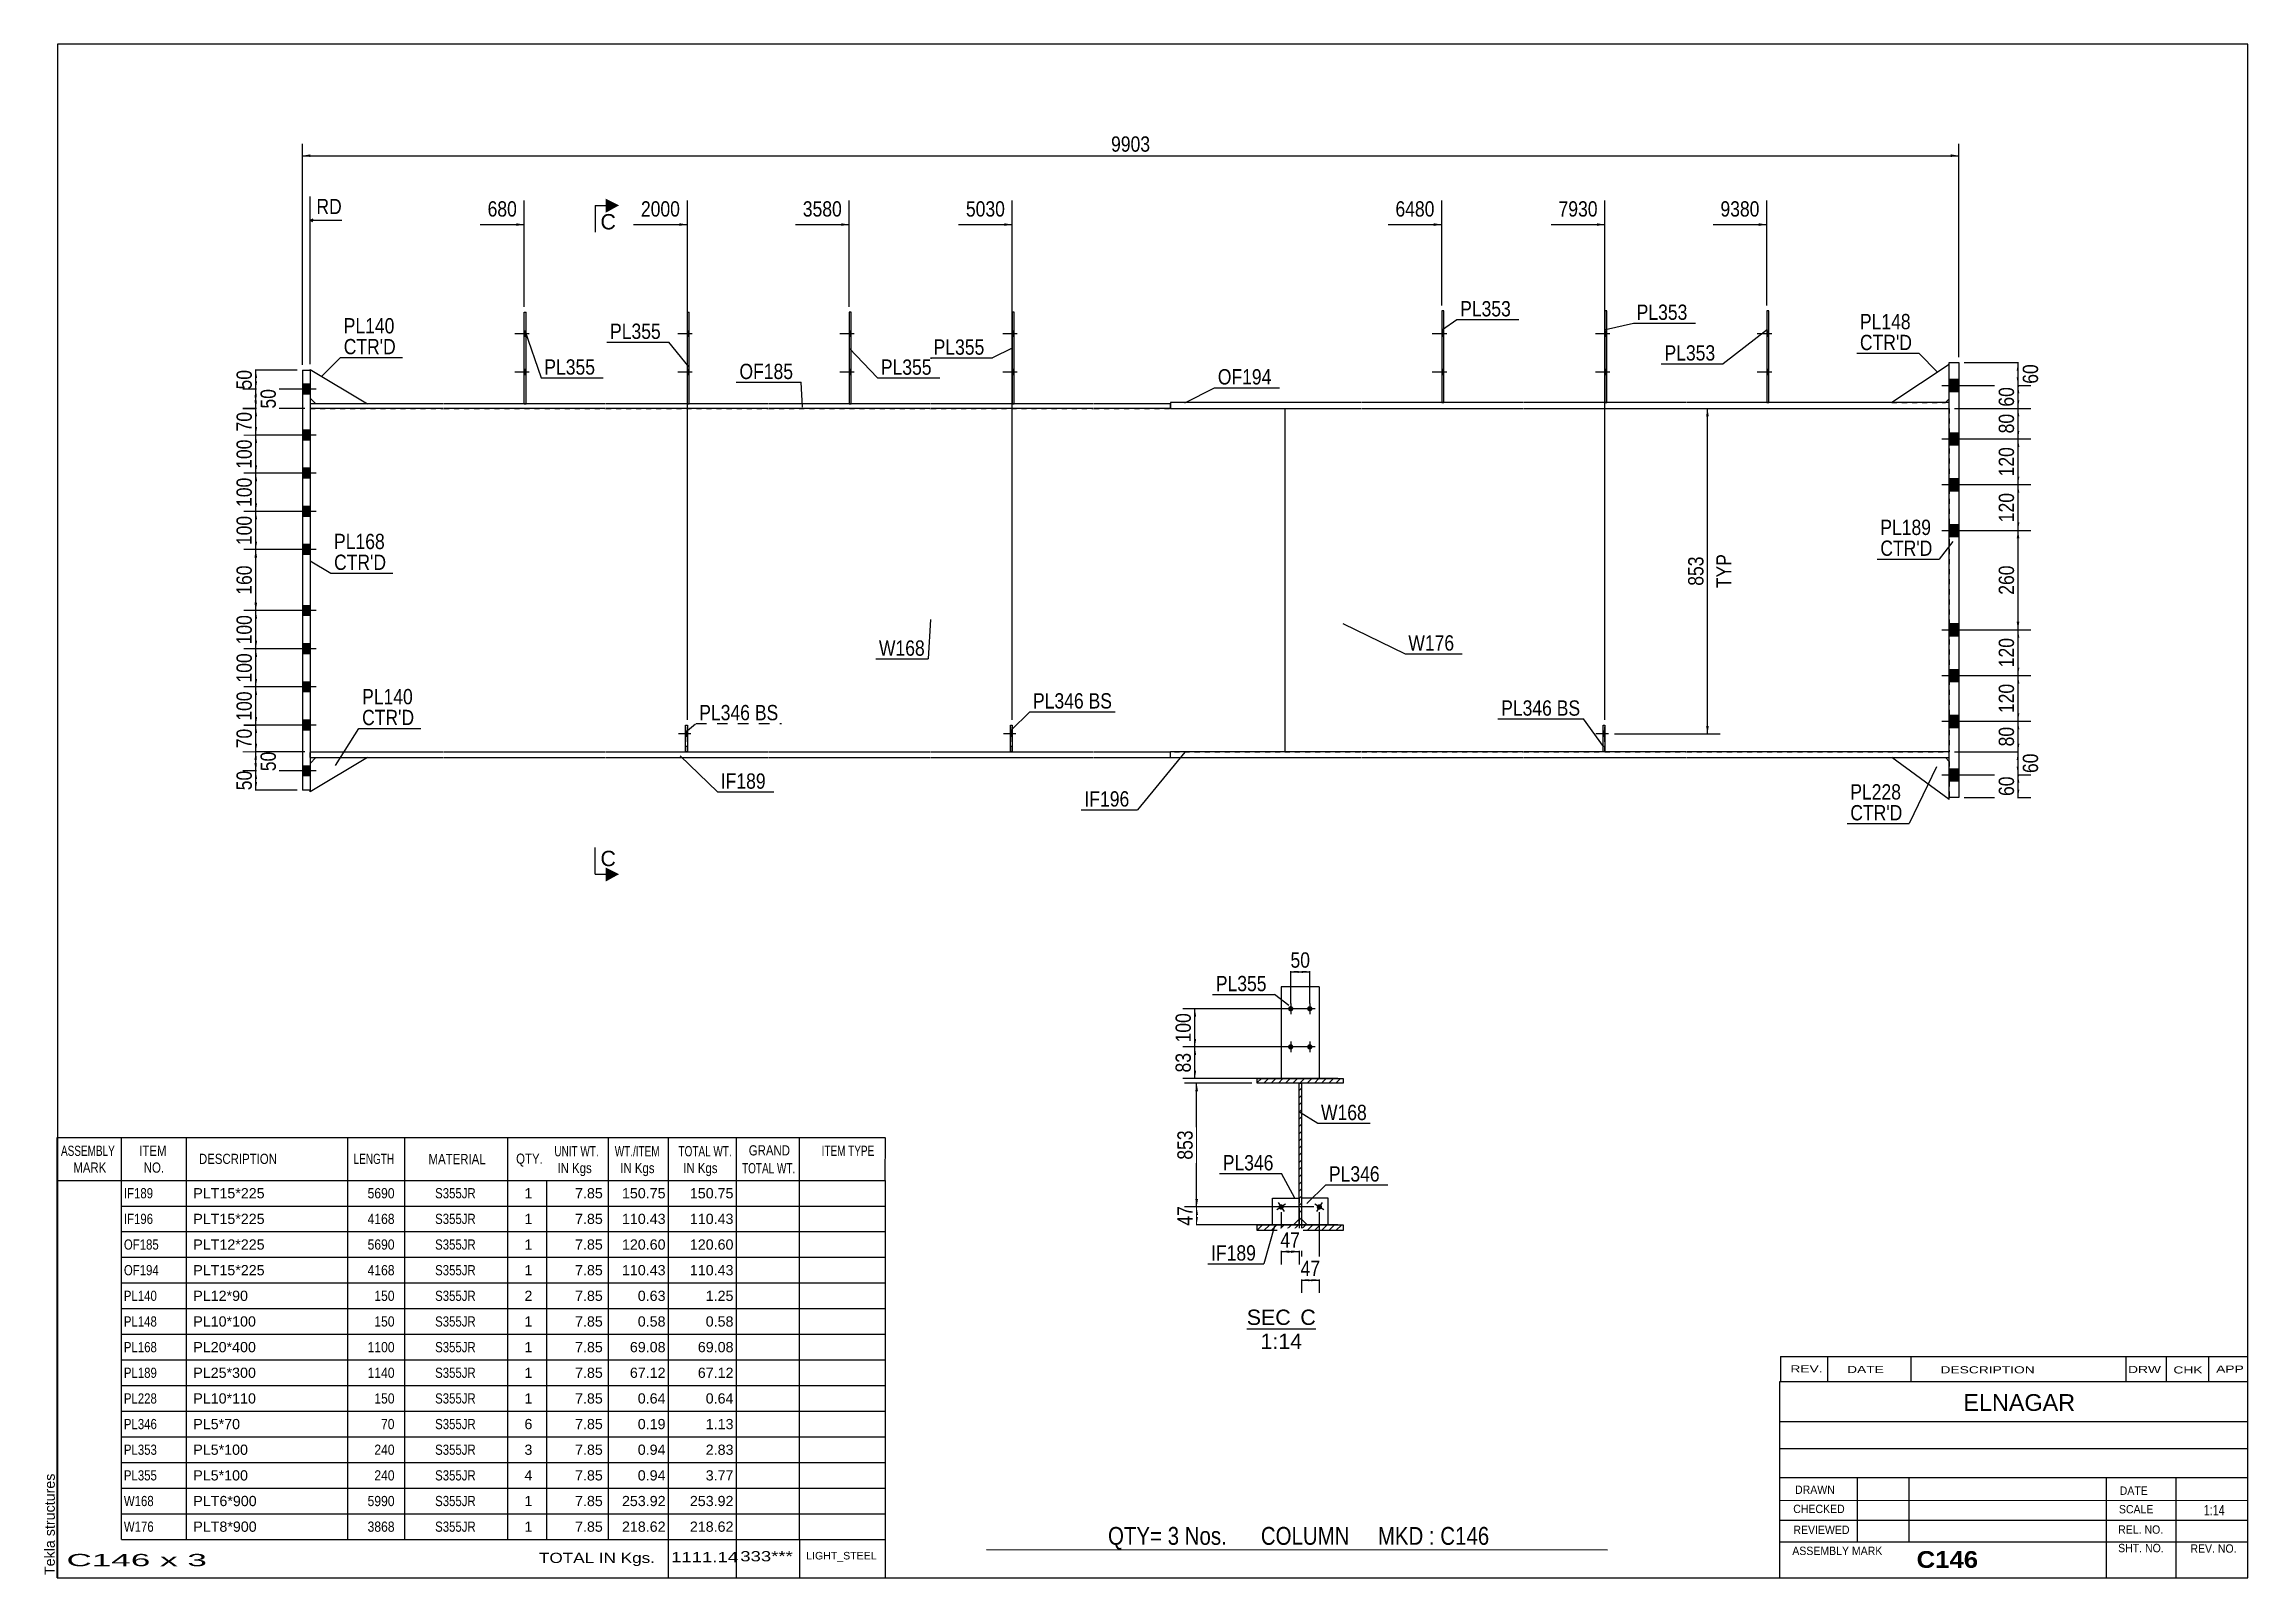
# Model space of a CAD drawing. Header units: millimetres. Extents: x -264 to 149, y -162 to 125.
import ezdxf

# ---------------------------------------------------------------- set-up
doc = ezdxf.new("R2010")
doc.units = ezdxf.units.MM
doc.linetypes.add('DXK_LINE_DOT1', pattern=[1.8814, 0.9407, -0.9407])
doc.linetypes.add('DXK_LINE_DOT2', pattern=[3.9198, 1.9599, -1.9599])
doc.styles.add('Arial', font='ARIAL.TTF', dxfattribs={"height": 0.2})
doc.styles.add('Arial Bold', font='ARIALBD.TTF', dxfattribs={"height": 0.2})
doc.styles.add('Arial Narrow', font='ARIALN.TTF', dxfattribs={"height": 0.2})

# ---------------------------------------------------------------- blocks, each defined once
blk = doc.blocks.new('Unknown-623355884-1210')
at = {"color": 5, "linetype": 'Continuous'}
for p, q in [((148.79, 125.31), (-261.21, 125.31)), ((-261.21, 125.31), (-261.21, -161.69)), ((148.79, -161.69), (148.79, 125.31)), ((-261.21, -161.69), (148.79, -161.69))]:
    blk.add_line(p, q, dxfattribs=at)
at = {"color": 174, "linetype": 'Continuous', "style": 'Arial'}
blk.add_text('Tekla structures', height=1.9102, rotation=90, dxfattribs=at).set_placement((-261.71, -161.19))
blk = doc.blocks.new('Unknown-623355884-14 - 1255')
at = {"color": 1, "linetype": 'Continuous'}
blk.add_line((-38.6, -115.13), (-25.69, -115.13), dxfattribs=at)
at = {"color": 0, "linetype": 'Continuous'}
blk.add_wipeout([(-30.38, -114.38), (-30.38, -111.38), (-38.6, -111.38), (-38.6, -114.38)], dxfattribs=at)
blk.add_wipeout([(-25.69, -114.38), (-25.69, -111.38), (-28.58, -111.38), (-28.58, -114.38)], dxfattribs=at)
blk.add_wipeout([(-28.25, -118.88), (-28.25, -115.88), (-36.03, -115.88), (-36.03, -118.88)], dxfattribs=at)
at = {"color": 136, "linetype": 'Continuous', "style": 'Arial'}
for s, height, p in [('SEC', 2.865, (-38.6, -114.38)), ('C', 2.87, (-28.58, -114.38)), ('1:14', 2.865, (-36.03, -118.88))]:
    blk.add_text(s, height=height, dxfattribs=at).set_placement(p)
blk = doc.blocks.new('Part-623355884-1798 - 1526')
at = {"color": 2, "linetype": 'Continuous'}
for p, q in [((-52.89, -8.21), (-52.89, -7.14)), ((-17.17, -7.14), (-52.89, -7.14)), ((-52.89, -8.21), (-17.17, -8.21)), ((13.13, -7.14), (-17.07, -7.14)), ((-17.07, -8.21), (13.13, -8.21)), ((43.66, -7.14), (13.23, -7.14)), ((13.23, -8.21), (43.66, -8.21)), ((92.88, -7.14), (43.76, -7.14)), ((43.76, -8.21), (92.88, -8.21))]:
    blk.add_line(p, q, dxfattribs=at)
at = {"color": 7, "linetype": 'DXK_LINE_DOT1'}
blk.add_line((92.88, -8.21), (92.88, -7.14), dxfattribs=at)
blk = doc.blocks.new('Part-623355884-1532 - 1526')
at = {"color": 2, "linetype": 'Continuous'}
for p, q in [((-112.66, 75.14), (-113.01, 75.14)), ((-113.01, 75.14), (-113.01, 58)), ((-112.66, 58), (-112.66, 75.14))]:
    blk.add_line(p, q, dxfattribs=at)
at = {"color": 7, "linetype": 'DXK_LINE_DOT1'}
blk.add_line((-113.01, 58), (-112.66, 58), dxfattribs=at)
blk = doc.blocks.new('Part-623355884-1848 - 1526')
at = {"color": 2, "linetype": 'Continuous'}
for p, q in [((-213.93, 64.29), (-213.93, 64.43)), ((-213.93, 64.43), (-203.21, 58)), ((-213.93, 59.07), (-212.86, 58))]:
    blk.add_line(p, q, dxfattribs=at)
at = {"color": 7, "linetype": 'DXK_LINE_DOT1'}
for p, q in [((-213.93, 64.29), (-213.93, 59.07)), ((-203.21, 58), (-212.86, 58))]:
    blk.add_line(p, q, dxfattribs=at)
blk = doc.blocks.new('Part-623355884-1611 - 1526')
at = {"color": 2, "linetype": 'Continuous'}
for p, q in [((28.09, -7.14), (28.09, -2.14)), ((28.09, -2.14), (28.44, -2.14)), ((28.44, -2.14), (28.44, -7.14))]:
    blk.add_line(p, q, dxfattribs=at)
at = {"color": 7, "linetype": 'DXK_LINE_DOT1'}
for p, q in [((28.09, -6.07), (28.44, -6.07)), ((28.44, -7.14), (28.09, -7.14))]:
    blk.add_line(p, q, dxfattribs=at)
blk = doc.blocks.new('Part-623355884-1547 - 1526')
at = {"color": 2, "linetype": 'Continuous'}
for p, q in [((-173.84, 58), (-173.84, 75.14)), ((-173.84, 75.14), (-173.49, 75.14)), ((-173.49, 58), (-173.49, 75.14))]:
    blk.add_line(p, q, dxfattribs=at)
at = {"color": 7, "linetype": 'DXK_LINE_DOT1'}
blk.add_line((-173.84, 58), (-173.49, 58), dxfattribs=at)
blk = doc.blocks.new('Bolt-623355884-1558 - 1526')
at = {"linetype": 'Continuous'}
for points in [[(-1.73, 70.57), (-1.73, 71.57), (-2.09, 71.57), (-2.09, 70.57)], [(-1.73, 70.57), (-1.73, 71.57), (-2.09, 71.57), (-2.09, 70.57)], [(-1.73, 63.43), (-1.73, 64.43), (-2.09, 64.43), (-2.09, 63.43)], [(-1.73, 63.43), (-1.73, 64.43), (-2.09, 64.43), (-2.09, 63.43)]]:
    blk.add_hatch(color=3, dxfattribs=at).paths.add_polyline_path(points)
at = {"color": 3, "linetype": 'Continuous'}
for p, q in [((-1.16, 71.07), (-3.87, 71.07)), ((-1.16, 71.07), (-3.87, 71.07)), ((-1.73, 71.57), (-2.09, 71.57)), ((-1.73, 71.57), (-2.09, 71.57)), ((-1.73, 70.57), (-2.09, 70.57)), ((-1.73, 70.57), (-2.09, 70.57)), ((-1.16, 63.93), (-3.87, 63.93)), ((-1.16, 63.93), (-3.87, 63.93)), ((-1.73, 64.43), (-2.09, 64.43)), ((-1.73, 64.43), (-2.09, 64.43)), ((-1.73, 63.43), (-2.09, 63.43)), ((-1.73, 63.43), (-2.09, 63.43))]:
    blk.add_line(p, q, dxfattribs=at)
blk = doc.blocks.new('Bolt-623355884-1800 - 1526')
at = {"color": 3, "linetype": 'DXK_LINE_DOT2'}
for p, q in [((-81.81, -3.79), (-84.16, -3.79)), ((-82.49, -3.29), (-82.84, -3.29)), ((-82.49, -4.29), (-82.84, -4.29))]:
    blk.add_line(p, q, dxfattribs=at)
blk = doc.blocks.new('Bolt-623355884-1559 - 1526')
at = {"linetype": 'Continuous'}
for points in [[(59.1, 70.57), (59.1, 71.57), (58.74, 71.57), (58.74, 70.57)], [(59.1, 70.57), (59.1, 71.57), (58.74, 71.57), (58.74, 70.57)], [(59.1, 63.43), (59.1, 64.43), (58.74, 64.43), (58.74, 63.43)], [(59.1, 63.43), (59.1, 64.43), (58.74, 64.43), (58.74, 63.43)]]:
    blk.add_hatch(color=3, dxfattribs=at).paths.add_polyline_path(points)
at = {"color": 3, "linetype": 'Continuous'}
for p, q in [((59.67, 71.07), (56.96, 71.07)), ((59.67, 71.07), (56.96, 71.07)), ((59.1, 71.57), (58.74, 71.57)), ((59.1, 71.57), (58.74, 71.57)), ((59.1, 70.57), (58.74, 70.57)), ((59.1, 70.57), (58.74, 70.57)), ((59.67, 63.93), (56.96, 63.93)), ((59.67, 63.93), (56.96, 63.93)), ((59.1, 64.43), (58.74, 64.43)), ((59.1, 64.43), (58.74, 64.43)), ((59.1, 63.43), (58.74, 63.43)), ((59.1, 63.43), (58.74, 63.43))]:
    blk.add_line(p, q, dxfattribs=at)
blk = doc.blocks.new('Bolt-623355884-1560 - 1526')
at = {"linetype": 'Continuous'}
blk.add_hatch(color=3, dxfattribs=at).paths.add_polyline_path([(28.44, -4.29), (28.44, -3.29), (28.09, -3.29), (28.09, -4.29)])
at = {"color": 3, "linetype": 'Continuous'}
for p, q in [((29.12, -3.79), (26.76, -3.79)), ((28.44, -3.29), (28.09, -3.29)), ((28.44, -4.29), (28.09, -4.29))]:
    blk.add_line(p, q, dxfattribs=at)
blk = doc.blocks.new('Part-623355884-1938 - 1526')
at = {"color": 2, "linetype": 'Continuous'}
for p, q in [((-52.89, 58.21), (-52.89, 57.14)), ((-17.17, 58.21), (-52.89, 58.21)), ((13.13, 58.21), (-17.07, 58.21)), ((43.66, 58.21), (13.23, 58.21)), ((92.88, 58.21), (43.76, 58.21)), ((-52.89, 57.14), (-17.17, 57.14)), ((-17.07, 57.14), (13.13, 57.14)), ((13.23, 57.14), (43.66, 57.14)), ((43.76, 57.14), (92.88, 57.14))]:
    blk.add_line(p, q, dxfattribs=at)
at = {"color": 7, "linetype": 'DXK_LINE_DOT1'}
blk.add_line((92.88, 57.14), (92.88, 58.21), dxfattribs=at)
blk = doc.blocks.new('Bolt-623355884-1561 - 1526')
at = {"color": 3, "linetype": 'DXK_LINE_DOT2'}
for p, q in [((29.12, -3.79), (26.76, -3.79)), ((28.44, -3.29), (28.09, -3.29)), ((28.44, -4.29), (28.09, -4.29))]:
    blk.add_line(p, q, dxfattribs=at)
blk = doc.blocks.new('Bolt-623355884-1562 - 1526')
at = {"linetype": 'Continuous'}
for points in [[(28.8, 70.57), (28.8, 71.57), (28.44, 71.57), (28.44, 70.57)], [(28.8, 70.57), (28.8, 71.57), (28.44, 71.57), (28.44, 70.57)], [(28.8, 63.43), (28.8, 64.43), (28.44, 64.43), (28.44, 63.43)], [(28.8, 63.43), (28.8, 64.43), (28.44, 64.43), (28.44, 63.43)]]:
    blk.add_hatch(color=3, dxfattribs=at).paths.add_polyline_path(points)
at = {"color": 3, "linetype": 'Continuous'}
for p, q in [((29.37, 71.07), (26.66, 71.07)), ((29.37, 71.07), (26.66, 71.07)), ((28.8, 71.57), (28.44, 71.57)), ((28.8, 71.57), (28.44, 71.57)), ((28.8, 70.57), (28.44, 70.57)), ((28.8, 70.57), (28.44, 70.57)), ((29.37, 63.93), (26.66, 63.93)), ((29.37, 63.93), (26.66, 63.93)), ((28.8, 64.43), (28.44, 64.43)), ((28.8, 64.43), (28.44, 64.43)), ((28.8, 63.43), (28.44, 63.43)), ((28.8, 63.43), (28.44, 63.43))]:
    blk.add_line(p, q, dxfattribs=at)
blk = doc.blocks.new('Part-623355884-1644 - 1526')
at = {"color": 7, "linetype": 'DXK_LINE_DOT1'}
for p, q in [((-143.67, -7.14), (-143.67, -2.14)), ((-143.67, -2.14), (-143.31, -2.14)), ((-143.31, -7.14), (-143.31, -2.14)), ((-143.67, -6.07), (-143.31, -6.07)), ((-143.31, -7.14), (-143.67, -7.14))]:
    blk.add_line(p, q, dxfattribs=at)
blk = doc.blocks.new('Part-623355884-1584 - 1526')
at = {"color": 2, "linetype": 'Continuous'}
for p, q in [((-1.73, 75.36), (-2.09, 75.36)), ((-2.09, 75.36), (-2.09, 58.21)), ((-1.73, 58.21), (-1.73, 75.36))]:
    blk.add_line(p, q, dxfattribs=at)
at = {"color": 7, "linetype": 'DXK_LINE_DOT1'}
blk.add_line((-2.09, 58.21), (-1.73, 58.21), dxfattribs=at)
blk = doc.blocks.new('Part-623355884-1589 - 1526')
at = {"color": 2, "linetype": 'Continuous'}
for p, q in [((59.1, 75.36), (58.74, 75.36)), ((58.74, 75.36), (58.74, 58.21)), ((59.1, 58.21), (59.1, 75.36))]:
    blk.add_line(p, q, dxfattribs=at)
at = {"color": 7, "linetype": 'DXK_LINE_DOT1'}
blk.add_line((58.74, 58.21), (59.1, 58.21), dxfattribs=at)
blk = doc.blocks.new('Part-623355884-1882 - 1526')
at = {"color": 2, "linetype": 'Continuous'}
for p, q in [((-215.36, 64.29), (-213.93, 64.29)), ((-215.36, 64.29), (-215.36, -14.29)), ((-213.93, 64.29), (-213.93, -14.29)), ((-213.93, -14.29), (-215.36, -14.29))]:
    blk.add_line(p, q, dxfattribs=at)
blk = doc.blocks.new('Part-623355884-1633 - 1526')
at = {"color": 7, "linetype": 'DXK_LINE_DOT1'}
for p, q in [((28.09, -7.14), (28.09, -2.14)), ((28.09, -2.14), (28.44, -2.14)), ((28.44, -7.14), (28.44, -2.14))]:
    blk.add_line(p, q, dxfattribs=at)
blk = doc.blocks.new('Part-623355884-1638 - 1526')
at = {"color": 2, "linetype": 'Continuous'}
for p, q in [((28.8, 75.36), (28.44, 75.36)), ((28.44, 75.36), (28.44, 58.21)), ((28.8, 58.21), (28.8, 75.36))]:
    blk.add_line(p, q, dxfattribs=at)
at = {"color": 7, "linetype": 'DXK_LINE_DOT1'}
blk.add_line((28.44, 58.21), (28.8, 58.21), dxfattribs=at)
blk = doc.blocks.new('Bolt-623355884-1639 - 1526')
at = {"linetype": 'Continuous'}
for points in [[(-173.49, 70.57), (-173.49, 71.57), (-173.84, 71.57), (-173.84, 70.57)], [(-173.49, 70.57), (-173.49, 71.57), (-173.84, 71.57), (-173.84, 70.57)], [(-173.49, 63.43), (-173.49, 64.43), (-173.84, 64.43), (-173.84, 63.43)], [(-173.49, 63.43), (-173.49, 64.43), (-173.84, 64.43), (-173.84, 63.43)]]:
    blk.add_hatch(color=3, dxfattribs=at).paths.add_polyline_path(points)
at = {"color": 3, "linetype": 'Continuous'}
for p, q in [((-172.91, 71.07), (-175.63, 71.07)), ((-172.91, 71.07), (-175.63, 71.07)), ((-173.49, 71.57), (-173.84, 71.57)), ((-173.49, 71.57), (-173.84, 71.57)), ((-173.49, 70.57), (-173.84, 70.57)), ((-173.49, 70.57), (-173.84, 70.57)), ((-172.91, 63.93), (-175.63, 63.93)), ((-172.91, 63.93), (-175.63, 63.93)), ((-173.49, 64.43), (-173.84, 64.43)), ((-173.49, 64.43), (-173.84, 64.43)), ((-173.49, 63.43), (-173.84, 63.43)), ((-173.49, 63.43), (-173.84, 63.43))]:
    blk.add_line(p, q, dxfattribs=at)
blk = doc.blocks.new('Bolt-623355884-1650 - 1526')
at = {"color": 3, "linetype": 'DXK_LINE_DOT2'}
for p, q in [((-142.64, -3.79), (-144.99, -3.79)), ((-143.31, -3.29), (-143.67, -3.29)), ((-143.31, -4.29), (-143.67, -4.29))]:
    blk.add_line(p, q, dxfattribs=at)
blk = doc.blocks.new('Bolt-623355884-1651 - 1526')
at = {"linetype": 'Continuous'}
blk.add_hatch(color=3, dxfattribs=at).paths.add_polyline_path([(-143.31, -4.29), (-143.31, -3.29), (-143.67, -3.29), (-143.67, -4.29)])
at = {"color": 3, "linetype": 'Continuous'}
for p, q in [((-142.64, -3.79), (-144.99, -3.79)), ((-143.31, -3.29), (-143.67, -3.29)), ((-143.31, -4.29), (-143.67, -4.29))]:
    blk.add_line(p, q, dxfattribs=at)
blk = doc.blocks.new('Bolt-623355884-1652 - 1526')
at = {"linetype": 'Continuous'}
for points in [[(-142.96, 70.57), (-142.96, 71.57), (-143.31, 71.57), (-143.31, 70.57)], [(-142.96, 70.57), (-142.96, 71.57), (-143.31, 71.57), (-143.31, 70.57)], [(-142.96, 63.43), (-142.96, 64.43), (-143.31, 64.43), (-143.31, 63.43)], [(-142.96, 63.43), (-142.96, 64.43), (-143.31, 64.43), (-143.31, 63.43)]]:
    blk.add_hatch(color=3, dxfattribs=at).paths.add_polyline_path(points)
at = {"color": 3, "linetype": 'Continuous'}
for p, q in [((-142.39, 71.07), (-145.1, 71.07)), ((-142.39, 71.07), (-145.1, 71.07)), ((-142.96, 71.57), (-143.31, 71.57)), ((-142.96, 71.57), (-143.31, 71.57)), ((-142.96, 70.57), (-143.31, 70.57)), ((-142.96, 70.57), (-143.31, 70.57)), ((-142.39, 63.93), (-145.1, 63.93)), ((-142.39, 63.93), (-145.1, 63.93)), ((-142.96, 64.43), (-143.31, 64.43)), ((-142.96, 64.43), (-143.31, 64.43)), ((-142.96, 63.43), (-143.31, 63.43)), ((-142.96, 63.43), (-143.31, 63.43))]:
    blk.add_line(p, q, dxfattribs=at)
blk = doc.blocks.new('Part-623355884-1657 - 1526')
at = {"color": 2, "linetype": 'Continuous'}
for p, q in [((-143.67, -7.14), (-143.67, -2.14)), ((-143.67, -2.14), (-143.31, -2.14)), ((-143.31, -2.14), (-143.31, -7.14))]:
    blk.add_line(p, q, dxfattribs=at)
blk = doc.blocks.new('Part-623355884-1662 - 1526')
at = {"color": 7, "linetype": 'DXK_LINE_DOT1'}
for p, q in [((-82.84, -7.14), (-82.84, -2.14)), ((-82.84, -2.14), (-82.49, -2.14)), ((-82.49, -7.14), (-82.49, -2.14)), ((-82.84, -6.07), (-82.49, -6.07)), ((-82.49, -7.14), (-82.84, -7.14))]:
    blk.add_line(p, q, dxfattribs=at)
blk = doc.blocks.new('Part-623355884-1667 - 1526')
at = {"color": 2, "linetype": 'Continuous'}
for p, q in [((-82.84, -7.14), (-82.84, -2.14)), ((-82.84, -2.14), (-82.49, -2.14)), ((-82.49, -2.14), (-82.49, -7.14))]:
    blk.add_line(p, q, dxfattribs=at)
blk = doc.blocks.new('Bolt-623355884-1799 - 1526')
at = {"linetype": 'Continuous'}
for points in [[(-112.66, 70.57), (-112.66, 71.57), (-113.01, 71.57), (-113.01, 70.57)], [(-112.66, 70.57), (-112.66, 71.57), (-113.01, 71.57), (-113.01, 70.57)], [(-112.66, 63.43), (-112.66, 64.43), (-113.01, 64.43), (-113.01, 63.43)], [(-112.66, 63.43), (-112.66, 64.43), (-113.01, 64.43), (-113.01, 63.43)]]:
    blk.add_hatch(color=3, dxfattribs=at).paths.add_polyline_path(points)
at = {"color": 3, "linetype": 'Continuous'}
for p, q in [((-112.09, 71.07), (-114.8, 71.07)), ((-112.09, 71.07), (-114.8, 71.07)), ((-112.66, 71.57), (-113.01, 71.57)), ((-112.66, 71.57), (-113.01, 71.57)), ((-112.66, 70.57), (-113.01, 70.57)), ((-112.66, 70.57), (-113.01, 70.57)), ((-112.09, 63.93), (-114.8, 63.93)), ((-112.09, 63.93), (-114.8, 63.93)), ((-112.66, 64.43), (-113.01, 64.43)), ((-112.66, 64.43), (-113.01, 64.43)), ((-112.66, 63.43), (-113.01, 63.43)), ((-112.66, 63.43), (-113.01, 63.43))]:
    blk.add_line(p, q, dxfattribs=at)
blk = doc.blocks.new('Part-623355884-1720 - 1526')
at = {"color": 2, "linetype": 'Continuous'}
for p, q in [((92.88, -16.07), (82.16, -8.21)), ((92.16, -8.21), (92.88, -8.93)), ((92.88, -16.07), (92.88, -15.71))]:
    blk.add_line(p, q, dxfattribs=at)
at = {"color": 7, "linetype": 'DXK_LINE_DOT1'}
for p, q in [((82.16, -8.21), (92.16, -8.21)), ((92.88, -8.93), (92.88, -15.71))]:
    blk.add_line(p, q, dxfattribs=at)
blk = doc.blocks.new('Bolt-623355884-1813 - 1526')
at = {"linetype": 'Continuous'}
for points in [[(-215.36, 61.64), (-215.36, 59.79), (-213.93, 59.79), (-213.93, 61.64)], [(-215.36, 61.64), (-215.36, 59.79), (-213.93, 59.79), (-213.93, 61.64)], [(-215.36, 53.07), (-215.36, 51.21), (-213.93, 51.21), (-213.93, 53.07)], [(-215.36, 53.07), (-215.36, 51.21), (-213.93, 51.21), (-213.93, 53.07)], [(-215.36, 45.93), (-215.36, 44.07), (-213.93, 44.07), (-213.93, 45.93)], [(-215.36, 45.93), (-215.36, 44.07), (-213.93, 44.07), (-213.93, 45.93)], [(-215.36, 38.79), (-215.36, 36.93), (-213.93, 36.93), (-213.93, 38.79)], [(-215.36, 38.79), (-215.36, 36.93), (-213.93, 36.93), (-213.93, 38.79)], [(-215.36, 31.64), (-215.36, 29.79), (-213.93, 29.79), (-213.93, 31.64)], [(-215.36, 31.64), (-215.36, 29.79), (-213.93, 29.79), (-213.93, 31.64)], [(-215.36, 20.21), (-215.36, 18.36), (-213.93, 18.36), (-213.93, 20.21)], [(-215.36, 20.21), (-215.36, 18.36), (-213.93, 18.36), (-213.93, 20.21)], [(-215.36, 13.07), (-215.36, 11.21), (-213.93, 11.21), (-213.93, 13.07)], [(-215.36, 13.07), (-215.36, 11.21), (-213.93, 11.21), (-213.93, 13.07)], [(-215.36, 5.93), (-215.36, 4.07), (-213.93, 4.07), (-213.93, 5.93)], [(-215.36, 5.93), (-215.36, 4.07), (-213.93, 4.07), (-213.93, 5.93)], [(-215.36, -1.21), (-215.36, -3.07), (-213.93, -3.07), (-213.93, -1.21)], [(-215.36, -1.21), (-215.36, -3.07), (-213.93, -3.07), (-213.93, -1.21)], [(-215.36, -9.79), (-215.36, -11.64), (-213.93, -11.64), (-213.93, -9.79)], [(-215.36, -9.79), (-215.36, -11.64), (-213.93, -11.64), (-213.93, -9.79)]]:
    blk.add_hatch(color=3, dxfattribs=at).paths.add_polyline_path(points)
at = {"color": 3, "linetype": 'Continuous'}
for p, q in [((-212.79, 60.71), (-220.36, 60.71)), ((-212.79, 60.71), (-220.36, 60.71)), ((-213.93, 61.64), (-215.36, 61.64)), ((-213.93, 61.64), (-215.36, 61.64)), ((-213.93, 59.79), (-215.36, 59.79)), ((-213.93, 59.79), (-215.36, 59.79)), ((-212.79, 52.14), (-220.36, 52.14)), ((-212.79, 52.14), (-220.36, 52.14)), ((-213.93, 53.07), (-215.36, 53.07)), ((-213.93, 53.07), (-215.36, 53.07)), ((-213.93, 51.21), (-215.36, 51.21)), ((-213.93, 51.21), (-215.36, 51.21)), ((-213.93, 45.93), (-215.36, 45.93)), ((-213.93, 45.93), (-215.36, 45.93)), ((-212.79, 45), (-220.36, 45)), ((-212.79, 45), (-220.36, 45)), ((-213.93, 44.07), (-215.36, 44.07)), ((-213.93, 44.07), (-215.36, 44.07)), ((-212.79, 37.86), (-220.36, 37.86)), ((-212.79, 37.86), (-220.36, 37.86)), ((-213.93, 38.79), (-215.36, 38.79)), ((-213.93, 38.79), (-215.36, 38.79)), ((-213.93, 36.93), (-215.36, 36.93)), ((-213.93, 36.93), (-215.36, 36.93)), ((-212.79, 30.71), (-220.36, 30.71)), ((-212.79, 30.71), (-220.36, 30.71)), ((-213.93, 31.64), (-215.36, 31.64)), ((-213.93, 31.64), (-215.36, 31.64)), ((-213.93, 29.79), (-215.36, 29.79)), ((-213.93, 29.79), (-215.36, 29.79)), ((-212.79, 19.29), (-220.36, 19.29)), ((-212.79, 19.29), (-220.36, 19.29)), ((-213.93, 20.21), (-215.36, 20.21)), ((-213.93, 20.21), (-215.36, 20.21)), ((-213.93, 18.36), (-215.36, 18.36)), ((-213.93, 18.36), (-215.36, 18.36)), ((-213.93, 13.07), (-215.36, 13.07)), ((-213.93, 13.07), (-215.36, 13.07)), ((-212.79, 12.14), (-220.36, 12.14)), ((-212.79, 12.14), (-220.36, 12.14)), ((-213.93, 11.21), (-215.36, 11.21)), ((-213.93, 11.21), (-215.36, 11.21)), ((-212.79, 5), (-220.36, 5)), ((-212.79, 5), (-220.36, 5)), ((-213.93, 5.93), (-215.36, 5.93)), ((-213.93, 5.93), (-215.36, 5.93)), ((-213.93, 4.07), (-215.36, 4.07)), ((-213.93, 4.07), (-215.36, 4.07)), ((-212.79, -2.14), (-220.36, -2.14)), ((-212.79, -2.14), (-220.36, -2.14)), ((-213.93, -1.21), (-215.36, -1.21)), ((-213.93, -1.21), (-215.36, -1.21)), ((-213.93, -3.07), (-215.36, -3.07)), ((-213.93, -3.07), (-215.36, -3.07)), ((-212.79, -10.71), (-220.36, -10.71)), ((-212.79, -10.71), (-220.36, -10.71)), ((-213.93, -9.79), (-215.36, -9.79)), ((-213.93, -9.79), (-215.36, -9.79)), ((-213.93, -11.64), (-215.36, -11.64)), ((-213.93, -11.64), (-215.36, -11.64))]:
    blk.add_line(p, q, dxfattribs=at)
blk = doc.blocks.new('Part-623355884-1742 - 1526')
at = {"color": 2, "linetype": 'Continuous'}
blk.add_line((-31.46, 57.14), (-31.46, -7.14), dxfattribs=at)
at = {"color": 7, "linetype": 'DXK_LINE_DOT1'}
for p, q in [((-31.46, 57.14), (-17.17, 57.14)), ((-17.07, 57.14), (13.13, 57.14)), ((13.23, 57.14), (43.66, 57.14)), ((43.76, 57.14), (92.88, 57.14)), ((92.88, 57.14), (92.88, -7.14)), ((-31.46, -7.14), (-17.17, -7.14)), ((-17.07, -7.14), (13.13, -7.14)), ((13.23, -7.14), (28.09, -7.14)), ((28.44, -7.14), (43.66, -7.14)), ((43.76, -7.14), (92.88, -7.14))]:
    blk.add_line(p, q, dxfattribs=at)
blk = doc.blocks.new('Part-623355884-1771 - 1526')
at = {"color": 2, "linetype": 'Continuous'}
for p, q in [((92.88, 65.71), (94.66, 65.71)), ((92.88, -15.71), (92.88, 65.71)), ((94.66, 65.71), (94.66, -15.71)), ((94.66, -15.71), (92.88, -15.71))]:
    blk.add_line(p, q, dxfattribs=at)
blk = doc.blocks.new('Bolt-623355884-1801 - 1526')
at = {"linetype": 'Continuous'}
blk.add_hatch(color=3, dxfattribs=at).paths.add_polyline_path([(-82.49, -4.29), (-82.49, -3.29), (-82.84, -3.29), (-82.84, -4.29)])
at = {"color": 3, "linetype": 'Continuous'}
for p, q in [((-81.81, -3.79), (-84.16, -3.79)), ((-82.49, -3.29), (-82.84, -3.29)), ((-82.49, -4.29), (-82.84, -4.29))]:
    blk.add_line(p, q, dxfattribs=at)
blk = doc.blocks.new('Bolt-623355884-1802 - 1526')
at = {"linetype": 'Continuous'}
for points in [[(-82.13, 70.57), (-82.13, 71.57), (-82.49, 71.57), (-82.49, 70.57)], [(-82.13, 70.57), (-82.13, 71.57), (-82.49, 71.57), (-82.49, 70.57)], [(-82.13, 63.43), (-82.13, 64.43), (-82.49, 64.43), (-82.49, 63.43)], [(-82.13, 63.43), (-82.13, 64.43), (-82.49, 64.43), (-82.49, 63.43)]]:
    blk.add_hatch(color=3, dxfattribs=at).paths.add_polyline_path(points)
at = {"color": 3, "linetype": 'Continuous'}
for p, q in [((-81.56, 71.07), (-84.27, 71.07)), ((-81.56, 71.07), (-84.27, 71.07)), ((-82.13, 71.57), (-82.49, 71.57)), ((-82.13, 71.57), (-82.49, 71.57)), ((-82.13, 70.57), (-82.49, 70.57)), ((-82.13, 70.57), (-82.49, 70.57)), ((-81.56, 63.93), (-84.27, 63.93)), ((-81.56, 63.93), (-84.27, 63.93)), ((-82.13, 64.43), (-82.49, 64.43)), ((-82.13, 64.43), (-82.49, 64.43)), ((-82.13, 63.43), (-82.49, 63.43)), ((-82.13, 63.43), (-82.49, 63.43))]:
    blk.add_line(p, q, dxfattribs=at)
blk = doc.blocks.new('Part-623355884-1807 - 1526')
at = {"color": 2, "linetype": 'Continuous'}
for p, q in [((-82.13, 75.14), (-82.49, 75.14)), ((-82.49, 75.14), (-82.49, 58)), ((-82.13, 58), (-82.13, 75.14))]:
    blk.add_line(p, q, dxfattribs=at)
at = {"color": 7, "linetype": 'DXK_LINE_DOT1'}
blk.add_line((-82.49, 58), (-82.13, 58), dxfattribs=at)
blk = doc.blocks.new('Part-623355884-1812 - 1526')
at = {"color": 2, "linetype": 'Continuous'}
for p, q in [((-143.31, 58), (-143.31, 75.14)), ((-143.31, 75.14), (-142.96, 75.14)), ((-142.96, 58), (-142.96, 75.14))]:
    blk.add_line(p, q, dxfattribs=at)
at = {"color": 7, "linetype": 'DXK_LINE_DOT1'}
blk.add_line((-143.31, 58), (-142.96, 58), dxfattribs=at)
blk = doc.blocks.new('Bolt-623355884-1814 - 1526')
at = {"linetype": 'Continuous'}
for points in [[(92.88, 62.57), (92.88, 60.29), (94.66, 60.29), (94.66, 62.57)], [(92.88, 62.57), (92.88, 60.29), (94.66, 60.29), (94.66, 62.57)], [(92.88, 52.57), (92.88, 50.29), (94.66, 50.29), (94.66, 52.57)], [(92.88, 52.57), (92.88, 50.29), (94.66, 50.29), (94.66, 52.57)], [(92.88, 44), (92.88, 41.71), (94.66, 41.71), (94.66, 44)], [(92.88, 44), (92.88, 41.71), (94.66, 41.71), (94.66, 44)], [(92.88, 35.43), (92.88, 33.14), (94.66, 33.14), (94.66, 35.43)], [(92.88, 35.43), (92.88, 33.14), (94.66, 33.14), (94.66, 35.43)], [(92.88, 16.86), (92.88, 14.57), (94.66, 14.57), (94.66, 16.86)], [(92.88, 16.86), (92.88, 14.57), (94.66, 14.57), (94.66, 16.86)], [(92.88, 8.29), (92.88, 6), (94.66, 6), (94.66, 8.29)], [(92.88, 8.29), (92.88, 6), (94.66, 6), (94.66, 8.29)], [(92.88, -0.29), (92.88, -2.57), (94.66, -2.57), (94.66, -0.29)], [(92.88, -0.29), (92.88, -2.57), (94.66, -2.57), (94.66, -0.29)], [(92.88, -10.29), (92.88, -12.57), (94.66, -12.57), (94.66, -10.29)], [(92.88, -10.29), (92.88, -12.57), (94.66, -12.57), (94.66, -10.29)]]:
    blk.add_hatch(color=3, dxfattribs=at).paths.add_polyline_path(points)
at = {"color": 3, "linetype": 'Continuous'}
for p, q in [((92.88, 62.57), (94.66, 62.57)), ((92.88, 62.57), (94.66, 62.57)), ((91.47, 61.43), (100.02, 61.43)), ((91.47, 61.43), (100.02, 61.43)), ((92.88, 60.29), (94.66, 60.29)), ((92.88, 60.29), (94.66, 60.29)), ((91.47, 51.43), (100.02, 51.43)), ((91.47, 51.43), (100.02, 51.43)), ((92.88, 52.57), (94.66, 52.57)), ((92.88, 52.57), (94.66, 52.57)), ((92.88, 50.29), (94.66, 50.29)), ((92.88, 50.29), (94.66, 50.29)), ((91.47, 42.86), (100.02, 42.86)), ((91.47, 42.86), (100.02, 42.86)), ((92.88, 44), (94.66, 44)), ((92.88, 44), (94.66, 44)), ((92.88, 41.71), (94.66, 41.71)), ((92.88, 41.71), (94.66, 41.71)), ((91.47, 34.29), (100.02, 34.29)), ((91.47, 34.29), (100.02, 34.29)), ((92.88, 35.43), (94.66, 35.43)), ((92.88, 35.43), (94.66, 35.43)), ((92.88, 33.14), (94.66, 33.14)), ((92.88, 33.14), (94.66, 33.14)), ((92.88, 16.86), (94.66, 16.86)), ((92.88, 16.86), (94.66, 16.86)), ((91.47, 15.71), (100.02, 15.71)), ((91.47, 15.71), (100.02, 15.71)), ((92.88, 14.57), (94.66, 14.57)), ((92.88, 14.57), (94.66, 14.57)), ((92.88, 8.29), (94.66, 8.29)), ((92.88, 8.29), (94.66, 8.29)), ((91.47, 7.14), (100.02, 7.14)), ((91.47, 7.14), (100.02, 7.14)), ((92.88, 6), (94.66, 6)), ((92.88, 6), (94.66, 6)), ((91.47, -1.43), (100.02, -1.43)), ((91.47, -1.43), (100.02, -1.43)), ((92.88, -0.29), (94.66, -0.29)), ((92.88, -0.29), (94.66, -0.29)), ((92.88, -2.57), (94.66, -2.57)), ((92.88, -2.57), (94.66, -2.57)), ((91.47, -11.43), (100.02, -11.43)), ((91.47, -11.43), (100.02, -11.43)), ((92.88, -10.29), (94.66, -10.29)), ((92.88, -10.29), (94.66, -10.29)), ((92.88, -12.57), (94.66, -12.57)), ((92.88, -12.57), (94.66, -12.57))]:
    blk.add_line(p, q, dxfattribs=at)
blk = doc.blocks.new('Part-623355884-1819 - 1526')
at = {"color": 7, "linetype": 'DXK_LINE_DOT1'}
for p, q in [((-213.93, 57.14), (-213.93, -7.14)), ((-213.93, 57.14), (-188.93, 57.14)), ((-188.83, 57.14), (-158.63, 57.14)), ((-158.53, 57.14), (-128.1, 57.14)), ((-128, 57.14), (-97.8, 57.14)), ((-97.7, 57.14), (-67.27, 57.14)), ((-67.17, 57.14), (-31.46, 57.14)), ((-31.46, 57.14), (-31.46, -7.14)), ((-213.93, -7.14), (-188.93, -7.14)), ((-188.83, -7.14), (-158.63, -7.14)), ((-158.53, -7.14), (-143.67, -7.14)), ((-143.31, -7.14), (-128.1, -7.14)), ((-128, -7.14), (-97.8, -7.14)), ((-97.7, -7.14), (-82.84, -7.14)), ((-82.49, -7.14), (-67.27, -7.14)), ((-67.17, -7.14), (-31.46, -7.14))]:
    blk.add_line(p, q, dxfattribs=at)
blk = doc.blocks.new('Part-623355884-1853 - 1526')
at = {"color": 2, "linetype": 'Continuous'}
for p, q in [((-203.21, -8.21), (-213.93, -14.64)), ((-212.86, -8.21), (-213.93, -9.29)), ((-213.93, -14.64), (-213.93, -14.29))]:
    blk.add_line(p, q, dxfattribs=at)
at = {"color": 7, "linetype": 'DXK_LINE_DOT1'}
for p, q in [((-212.86, -8.21), (-203.21, -8.21)), ((-213.93, -9.29), (-213.93, -14.29))]:
    blk.add_line(p, q, dxfattribs=at)
blk = doc.blocks.new('Part-623355884-1911 - 1526')
at = {"color": 2, "linetype": 'Continuous'}
for p, q in [((92.88, 65.36), (82.16, 58.21)), ((92.16, 58.21), (92.88, 58.93))]:
    blk.add_line(p, q, dxfattribs=at)
at = {"color": 7, "linetype": 'DXK_LINE_DOT1'}
for p, q in [((92.88, 58.93), (92.88, 65.36)), ((82.16, 58.21), (92.16, 58.21))]:
    blk.add_line(p, q, dxfattribs=at)
blk = doc.blocks.new('Part-623355884-1916 - 1526')
at = {"color": 2, "linetype": 'Continuous'}
for p, q in [((-213.93, -7.14), (-188.93, -7.14)), ((-213.93, -8.21), (-188.93, -8.21)), ((-188.83, -7.14), (-158.63, -7.14)), ((-188.83, -8.21), (-158.63, -8.21)), ((-158.53, -7.14), (-128.1, -7.14)), ((-158.53, -8.21), (-128.1, -8.21)), ((-128, -7.14), (-97.8, -7.14)), ((-128, -8.21), (-97.8, -8.21)), ((-97.7, -7.14), (-67.27, -7.14)), ((-97.7, -8.21), (-67.27, -8.21)), ((-67.17, -7.14), (-52.89, -7.14)), ((-67.17, -8.21), (-52.89, -8.21)), ((-52.89, -8.21), (-52.89, -7.14))]:
    blk.add_line(p, q, dxfattribs=at)
at = {"color": 7, "linetype": 'DXK_LINE_DOT1'}
blk.add_line((-213.93, -8.21), (-213.93, -7.14), dxfattribs=at)
blk = doc.blocks.new('Part-623355884-1960 - 1526')
at = {"color": 2, "linetype": 'Continuous'}
for p, q in [((-188.93, 58), (-213.93, 58)), ((-158.63, 58), (-188.83, 58)), ((-128.1, 58), (-158.53, 58)), ((-97.8, 58), (-128, 58)), ((-67.27, 58), (-97.7, 58)), ((-52.89, 58), (-67.17, 58)), ((-52.89, 57.14), (-52.89, 58)), ((-188.93, 57.14), (-213.93, 57.14)), ((-158.63, 57.14), (-188.83, 57.14)), ((-128.1, 57.14), (-158.53, 57.14)), ((-97.8, 57.14), (-128, 57.14)), ((-67.27, 57.14), (-97.7, 57.14)), ((-52.89, 57.14), (-67.17, 57.14))]:
    blk.add_line(p, q, dxfattribs=at)
at = {"color": 7, "linetype": 'DXK_LINE_DOT1'}
blk.add_line((-213.93, 58), (-213.93, 57.14), dxfattribs=at)
blk = doc.blocks.new('Part-623355884-1349 - 1255')
at = {"color": 2, "linetype": 'Continuous'}
for p, q in [((-23.38, -90.66), (-28.38, -90.66)), ((-23.38, -95.66), (-23.38, -90.66)), ((-28.38, -94.59), (-27.31, -95.66))]:
    blk.add_line(p, q, dxfattribs=at)
at = {"color": 7, "linetype": 'DXK_LINE_DOT1'}
for p, q in [((-28.38, -90.66), (-28.38, -94.59)), ((-23.38, -95.66), (-27.31, -95.66))]:
    blk.add_line(p, q, dxfattribs=at)
blk = doc.blocks.new('Part-623355884-1270 - 1255')
at = {"linetype": 'Continuous'}
h = blk.add_hatch(dxfattribs=at)
h.set_pattern_fill('', scale=0.3, style=0, pattern_type=0)
h.set_pattern_definition([(45, (-20.5554, -69.1354), (-0.67352, 0.67352), [])])
h.paths.add_polyline_path([(-36.63, -69.14), (-20.56, -69.14), (-20.56, -68.28), (-36.63, -68.28)])
at = {"color": 2, "linetype": 'Continuous'}
for p, q in [((-36.63, -69.14), (-36.63, -68.28)), ((-36.63, -68.28), (-20.56, -68.28)), ((-20.56, -69.14), (-36.63, -69.14)), ((-20.56, -68.28), (-20.56, -69.14))]:
    blk.add_line(p, q, dxfattribs=at)
blk = doc.blocks.new('Part-623355884-1354 - 1255')
at = {"color": 2, "linetype": 'Continuous'}
for p, q in [((-33.81, -95.66), (-33.81, -90.66)), ((-33.81, -90.66), (-28.81, -90.66)), ((-28.81, -94.59), (-29.88, -95.66))]:
    blk.add_line(p, q, dxfattribs=at)
at = {"color": 7, "linetype": 'DXK_LINE_DOT1'}
for p, q in [((-28.81, -90.66), (-28.81, -94.59)), ((-29.88, -95.66), (-33.81, -95.66))]:
    blk.add_line(p, q, dxfattribs=at)
blk = doc.blocks.new('Part-623355884-1327 - 1255')
at = {"color": 2, "linetype": 'Continuous'}
for p, q in [((-25.02, -51.14), (-32.16, -51.14)), ((-32.16, -51.14), (-32.16, -68.28)), ((-25.02, -51.14), (-25.02, -68.28))]:
    blk.add_line(p, q, dxfattribs=at)
at = {"color": 7, "linetype": 'DXK_LINE_DOT1'}
blk.add_line((-25.02, -68.28), (-32.16, -68.28), dxfattribs=at)
blk = doc.blocks.new('Part-623355884-1295 - 1255')
at = {"linetype": 'Continuous'}
h = blk.add_hatch(dxfattribs=at)
h.set_pattern_fill('', scale=0.3, style=0, pattern_type=0)
h.set_pattern_definition([(45, (-20.5554, -96.7354), (-0.67352, 0.67352), [])])
h.paths.add_polyline_path([(-36.63, -96.74), (-20.56, -96.74), (-20.56, -95.66), (-36.63, -95.66)])
at = {"color": 2, "linetype": 'Continuous'}
for p, q in [((-36.63, -96.74), (-36.63, -95.66)), ((-36.63, -95.66), (-20.56, -95.66)), ((-20.56, -96.74), (-36.63, -96.74)), ((-20.56, -95.66), (-20.56, -96.74))]:
    blk.add_line(p, q, dxfattribs=at)
blk = doc.blocks.new('Part-623355884-1370 - 1255')
at = {"linetype": 'Continuous'}
h = blk.add_hatch(dxfattribs=at)
h.set_pattern_fill('', scale=0.3, style=0, pattern_type=0)
h.set_pattern_definition([(45, (-28.3768, -95.664), (-0.67352, 0.67352), [])])
h.paths.add_polyline_path([(-28.81, -95.66), (-28.38, -95.66), (-28.38, -69.14), (-28.81, -69.14)])
at = {"color": 2, "linetype": 'Continuous'}
for p, q in [((-28.81, -79.85), (-28.81, -69.14)), ((-28.81, -69.14), (-28.38, -69.14)), ((-28.38, -69.14), (-28.38, -79.85)), ((-28.81, -95.66), (-28.81, -79.95)), ((-28.38, -79.95), (-28.38, -95.66)), ((-28.38, -95.66), (-28.81, -95.66))]:
    blk.add_line(p, q, dxfattribs=at)
blk = doc.blocks.new('Bolt-623355884-1371 - 1255')
at = {"linetype": 'Continuous'}
blk.add_hatch(color=3, dxfattribs=at).paths.add_polyline_path([(-24.6, -92.58, -1), (-25.44, -92.03, -1)])
at = {"color": 3, "linetype": 'Continuous'}
for p, q in [((-24.18, -92.86), (-25.85, -91.76)), ((-24.47, -91.47), (-25.57, -93.14))]:
    blk.add_line(p, q, dxfattribs=at)
blk = doc.blocks.new('Bolt-623355884-1377 - 1255')
at = {"linetype": 'Continuous'}
blk.add_hatch(color=3, dxfattribs=at).paths.add_polyline_path([(-31.75, -92.03, -1), (-32.58, -92.58, -1)])
at = {"color": 3, "linetype": 'Continuous'}
for p, q in [((-31.33, -91.76), (-33, -92.86)), ((-32.71, -91.47), (-31.61, -93.14))]:
    blk.add_line(p, q, dxfattribs=at)
blk = doc.blocks.new('Bolt-623355884-1380 - 1255')
at = {"linetype": 'Continuous'}
for points in [[(-29.88, -55.21, -1), (-30.88, -55.21, -1)], [(-26.31, -55.21, -1), (-27.31, -55.21, -1)], [(-29.88, -62.35, -1), (-30.88, -62.35, -1)], [(-26.31, -62.35, -1), (-27.31, -62.35, -1)]]:
    blk.add_hatch(color=3, dxfattribs=at).paths.add_polyline_path(points)
at = {"color": 3, "linetype": 'Continuous'}
for p, q in [((-29.38, -55.21), (-31.38, -55.21)), ((-30.38, -54.21), (-30.38, -56.21)), ((-25.81, -55.21), (-27.81, -55.21)), ((-26.81, -54.21), (-26.81, -56.21)), ((-30.38, -61.35), (-30.38, -63.35)), ((-26.81, -61.35), (-26.81, -63.35)), ((-29.38, -62.35), (-31.38, -62.35)), ((-25.81, -62.35), (-27.81, -62.35))]:
    blk.add_line(p, q, dxfattribs=at)
blk = doc.blocks.new('StraightDimension-623355884-2255 - 1526')
at = {"linetype": 'Continuous'}
for points in [[(105.51, 49.93), (105.76, 51.43), (106.01, 49.93)], [(106.01, 44.36), (105.76, 42.86), (105.51, 44.36)]]:
    blk.add_hatch(color=7, dxfattribs=at).paths.add_polyline_path(points)
at = {"color": 7, "linetype": 'Continuous'}
for p, q in [((93.88, 51.43), (108.16, 51.43)), ((105.76, 42.86), (105.76, 51.43)), ((93.88, 42.86), (108.16, 42.86))]:
    blk.add_line(p, q, dxfattribs=at)
at = {"color": 0}
blk.add_wipeout([(105.61, 50.48), (101.41, 50.48), (101.41, 43.8), (105.61, 43.8)], dxfattribs=at)
at = {"color": 3, "style": 'Arial Narrow'}
blk.add_text('120', height=2.863, rotation=90.0002, dxfattribs=at).set_placement((105.01, 44.4))
blk = doc.blocks.new('StraightDimension-623355884-4139 - 1526')
at = {"linetype": 'Continuous'}
blk.add_hatch(color=7, dxfattribs=at).paths.add_polyline_path([(-3.59, 91.78), (-2.09, 91.53), (-3.59, 91.28)])
at = {"color": 7, "linetype": 'Continuous'}
for p, q in [((-2.09, 76.36), (-2.09, 96.03)), ((-12.15, 91.53), (-2.09, 91.53))]:
    blk.add_line(p, q, dxfattribs=at)
at = {"color": 0}
blk.add_wipeout([(-2.86, 92.43), (-2.86, 96.63), (-11.37, 96.63), (-11.37, 92.43)], dxfattribs=at)
at = {"color": 3, "style": 'Arial Narrow'}
blk.add_text('6480', height=2.863, dxfattribs=at).set_placement((-10.77, 93.03))
blk = doc.blocks.new('StraightDimension-623355884-2073 - 1526')
at = {"linetype": 'Continuous'}
for points in [[(-224.34, 62.79), (-224.09, 64.29), (-223.84, 62.79)], [(-223.84, 62.21), (-224.09, 60.71), (-224.34, 62.21)]]:
    blk.add_hatch(color=7, dxfattribs=at).paths.add_polyline_path(points)
at = {"color": 7, "linetype": 'Continuous'}
for p, q in [((-216.36, 64.29), (-226.34, 64.29)), ((-224.09, 60.71), (-224.09, 64.29)), ((-214.93, 60.71), (-226.34, 60.71))]:
    blk.add_line(p, q, dxfattribs=at)
at = {"color": 0}
blk.add_wipeout([(-224.24, 64.93), (-228.44, 64.93), (-228.44, 60.07), (-224.24, 60.07)], dxfattribs=at)
at = {"color": 3, "style": 'Arial Narrow'}
blk.add_text('50', height=2.863, rotation=90.0002, dxfattribs=at).set_placement((-224.84, 60.67))
blk = doc.blocks.new('StraightDimension-623355884-2091 - 1526')
at = {"linetype": 'Continuous'}
for points in [[(-224.34, -12.21), (-224.09, -10.71), (-223.84, -12.21)], [(-223.84, -12.79), (-224.09, -14.29), (-224.34, -12.79)]]:
    blk.add_hatch(color=7, dxfattribs=at).paths.add_polyline_path(points)
at = {"color": 7, "linetype": 'Continuous'}
for p, q in [((-214.93, -10.71), (-226.34, -10.71)), ((-224.09, -14.29), (-224.09, -10.71)), ((-216.36, -14.29), (-226.34, -14.29))]:
    blk.add_line(p, q, dxfattribs=at)
at = {"color": 0}
blk.add_wipeout([(-224.24, -10.07), (-228.44, -10.07), (-228.44, -14.93), (-224.24, -14.93)], dxfattribs=at)
at = {"color": 3, "style": 'Arial Narrow'}
blk.add_text('50', height=2.863, rotation=90.0002, dxfattribs=at).set_placement((-224.84, -14.33))
blk = doc.blocks.new('StraightDimension-623355884-2108 - 1526')
at = {"linetype": 'Continuous'}
for points in [[(-224.34, -8.64), (-224.09, -7.14), (-223.84, -8.64)], [(-223.84, -9.21), (-224.09, -10.71), (-224.34, -9.21)]]:
    blk.add_hatch(color=7, dxfattribs=at).paths.add_polyline_path(points)
at = {"color": 7, "linetype": 'Continuous'}
for p, q in [((-214.93, -7.14), (-226.49, -7.14)), ((-224.09, -10.71), (-224.09, -7.14)), ((-214.93, -10.71), (-226.49, -10.71))]:
    blk.add_line(p, q, dxfattribs=at)
at = {"color": 0}
blk.add_wipeout([(-219.74, -6.5), (-223.94, -6.5), (-223.94, -11.36), (-219.74, -11.36)], dxfattribs=at)
at = {"color": 3, "style": 'Arial Narrow'}
blk.add_text('50', height=2.863, rotation=90.0002, dxfattribs=at).set_placement((-220.34, -10.76))
blk = doc.blocks.new('StraightDimension-623355884-2123 - 1526')
at = {"linetype": 'Continuous'}
for points in [[(-224.34, -3.64), (-224.09, -2.14), (-223.84, -3.64)], [(-223.84, -5.64), (-224.09, -7.14), (-224.34, -5.64)]]:
    blk.add_hatch(color=7, dxfattribs=at).paths.add_polyline_path(points)
at = {"color": 7, "linetype": 'Continuous'}
for p, q in [((-214.93, -2.14), (-226.34, -2.14)), ((-224.09, -7.14), (-224.09, -2.14)), ((-214.93, -7.14), (-226.34, -7.14))]:
    blk.add_line(p, q, dxfattribs=at)
at = {"color": 0}
blk.add_wipeout([(-224.24, -2.21), (-228.44, -2.21), (-228.44, -7.07), (-224.24, -7.07)], dxfattribs=at)
at = {"color": 3, "style": 'Arial Narrow'}
blk.add_text('70', height=2.863, rotation=90.0002, dxfattribs=at).set_placement((-224.84, -6.47))
blk = doc.blocks.new('StraightDimension-623355884-2130 - 1526')
at = {"linetype": 'Continuous'}
for points in [[(-224.34, 3.5), (-224.09, 5), (-223.84, 3.5)], [(-223.84, -0.64), (-224.09, -2.14), (-224.34, -0.64)]]:
    blk.add_hatch(color=7, dxfattribs=at).paths.add_polyline_path(points)
at = {"color": 7, "linetype": 'Continuous'}
for p, q in [((-214.93, 5), (-226.34, 5)), ((-224.09, -2.14), (-224.09, 5)), ((-214.93, -2.14), (-226.34, -2.14))]:
    blk.add_line(p, q, dxfattribs=at)
at = {"color": 0}
blk.add_wipeout([(-224.24, 4.77), (-228.44, 4.77), (-228.44, -1.91), (-224.24, -1.91)], dxfattribs=at)
at = {"color": 3, "style": 'Arial Narrow'}
blk.add_text('100', height=2.863, rotation=90.0002, dxfattribs=at).set_placement((-224.84, -1.31))
blk = doc.blocks.new('StraightDimension-623355884-2139 - 1526')
at = {"linetype": 'Continuous'}
for points in [[(-224.34, 10.64), (-224.09, 12.14), (-223.84, 10.64)], [(-223.84, 6.5), (-224.09, 5), (-224.34, 6.5)]]:
    blk.add_hatch(color=7, dxfattribs=at).paths.add_polyline_path(points)
at = {"color": 7, "linetype": 'Continuous'}
for p, q in [((-214.93, 12.14), (-226.34, 12.14)), ((-224.09, 5), (-224.09, 12.14)), ((-214.93, 5), (-226.34, 5))]:
    blk.add_line(p, q, dxfattribs=at)
at = {"color": 0}
blk.add_wipeout([(-224.24, 11.91), (-228.44, 11.91), (-228.44, 5.23), (-224.24, 5.23)], dxfattribs=at)
at = {"color": 3, "style": 'Arial Narrow'}
blk.add_text('100', height=2.863, rotation=90.0002, dxfattribs=at).set_placement((-224.84, 5.83))
blk = doc.blocks.new('StraightDimension-623355884-2146 - 1526')
at = {"linetype": 'Continuous'}
for points in [[(-224.34, 17.79), (-224.09, 19.29), (-223.84, 17.79)], [(-223.84, 13.64), (-224.09, 12.14), (-224.34, 13.64)]]:
    blk.add_hatch(color=7, dxfattribs=at).paths.add_polyline_path(points)
at = {"color": 7, "linetype": 'Continuous'}
for p, q in [((-214.93, 19.29), (-226.34, 19.29)), ((-224.09, 12.14), (-224.09, 19.29)), ((-214.93, 12.14), (-226.34, 12.14))]:
    blk.add_line(p, q, dxfattribs=at)
at = {"color": 0}
blk.add_wipeout([(-224.24, 19.06), (-228.44, 19.06), (-228.44, 12.37), (-224.24, 12.37)], dxfattribs=at)
at = {"color": 3, "style": 'Arial Narrow'}
blk.add_text('100', height=2.863, rotation=90.0002, dxfattribs=at).set_placement((-224.84, 12.97))
blk = doc.blocks.new('StraightDimension-623355884-2153 - 1526')
at = {"linetype": 'Continuous'}
for points in [[(-224.34, 29.21), (-224.09, 30.71), (-223.84, 29.21)], [(-223.84, 20.79), (-224.09, 19.29), (-224.34, 20.79)]]:
    blk.add_hatch(color=7, dxfattribs=at).paths.add_polyline_path(points)
at = {"color": 7, "linetype": 'Continuous'}
for p, q in [((-214.93, 30.71), (-226.34, 30.71)), ((-224.09, 19.29), (-224.09, 30.71)), ((-214.93, 19.29), (-226.34, 19.29))]:
    blk.add_line(p, q, dxfattribs=at)
at = {"color": 0}
blk.add_wipeout([(-224.24, 28.34), (-228.44, 28.34), (-228.44, 21.66), (-224.24, 21.66)], dxfattribs=at)
at = {"color": 3, "style": 'Arial Narrow'}
blk.add_text('160', height=2.863, rotation=90.0002, dxfattribs=at).set_placement((-224.84, 22.26))
blk = doc.blocks.new('StraightDimension-623355884-2160 - 1526')
at = {"linetype": 'Continuous'}
for points in [[(-224.34, 36.36), (-224.09, 37.86), (-223.84, 36.36)], [(-223.84, 32.21), (-224.09, 30.71), (-224.34, 32.21)]]:
    blk.add_hatch(color=7, dxfattribs=at).paths.add_polyline_path(points)
at = {"color": 7, "linetype": 'Continuous'}
for p, q in [((-214.93, 37.86), (-226.34, 37.86)), ((-224.09, 30.71), (-224.09, 37.86)), ((-214.93, 30.71), (-226.34, 30.71))]:
    blk.add_line(p, q, dxfattribs=at)
at = {"color": 0}
blk.add_wipeout([(-224.24, 37.63), (-228.44, 37.63), (-228.44, 30.94), (-224.24, 30.94)], dxfattribs=at)
at = {"color": 3, "style": 'Arial Narrow'}
blk.add_text('100', height=2.863, rotation=90.0002, dxfattribs=at).set_placement((-224.84, 31.54))
blk = doc.blocks.new('StraightDimension-623355884-2167 - 1526')
at = {"linetype": 'Continuous'}
for points in [[(-224.34, 43.5), (-224.09, 45), (-223.84, 43.5)], [(-223.84, 39.36), (-224.09, 37.86), (-224.34, 39.36)]]:
    blk.add_hatch(color=7, dxfattribs=at).paths.add_polyline_path(points)
at = {"color": 7, "linetype": 'Continuous'}
for p, q in [((-214.93, 45), (-226.34, 45)), ((-224.09, 37.86), (-224.09, 45)), ((-214.93, 37.86), (-226.34, 37.86))]:
    blk.add_line(p, q, dxfattribs=at)
at = {"color": 0}
blk.add_wipeout([(-224.24, 44.77), (-228.44, 44.77), (-228.44, 38.09), (-224.24, 38.09)], dxfattribs=at)
at = {"color": 3, "style": 'Arial Narrow'}
blk.add_text('100', height=2.863, rotation=90.0002, dxfattribs=at).set_placement((-224.84, 38.69))
blk = doc.blocks.new('StraightDimension-623355884-2174 - 1526')
at = {"linetype": 'Continuous'}
for points in [[(-224.34, 50.64), (-224.09, 52.14), (-223.84, 50.64)], [(-223.84, 46.5), (-224.09, 45), (-224.34, 46.5)]]:
    blk.add_hatch(color=7, dxfattribs=at).paths.add_polyline_path(points)
at = {"color": 7, "linetype": 'Continuous'}
for p, q in [((-214.93, 52.14), (-226.34, 52.14)), ((-224.09, 45), (-224.09, 52.14)), ((-214.93, 45), (-226.34, 45))]:
    blk.add_line(p, q, dxfattribs=at)
at = {"color": 0}
blk.add_wipeout([(-224.24, 51.91), (-228.44, 51.91), (-228.44, 45.23), (-224.24, 45.23)], dxfattribs=at)
at = {"color": 3, "style": 'Arial Narrow'}
blk.add_text('100', height=2.863, rotation=90.0002, dxfattribs=at).set_placement((-224.84, 45.83))
blk = doc.blocks.new('StraightDimension-623355884-2184 - 1526')
at = {"linetype": 'Continuous'}
for points in [[(-224.34, 55.64), (-224.09, 57.14), (-223.84, 55.64)], [(-223.84, 53.64), (-224.09, 52.14), (-224.34, 53.64)]]:
    blk.add_hatch(color=7, dxfattribs=at).paths.add_polyline_path(points)
at = {"color": 7, "linetype": 'Continuous'}
for p, q in [((-214.93, 57.14), (-226.34, 57.14)), ((-224.09, 52.14), (-224.09, 57.14)), ((-214.93, 52.14), (-226.34, 52.14))]:
    blk.add_line(p, q, dxfattribs=at)
at = {"color": 0}
blk.add_wipeout([(-224.24, 57.07), (-228.44, 57.07), (-228.44, 52.21), (-224.24, 52.21)], dxfattribs=at)
at = {"color": 3, "style": 'Arial Narrow'}
blk.add_text('70', height=2.863, rotation=90.0002, dxfattribs=at).set_placement((-224.84, 52.81))
blk = doc.blocks.new('StraightDimension-623355884-2191 - 1526')
at = {"linetype": 'Continuous'}
for points in [[(-224.34, 59.21), (-224.09, 60.71), (-223.84, 59.21)], [(-223.84, 58.64), (-224.09, 57.14), (-224.34, 58.64)]]:
    blk.add_hatch(color=7, dxfattribs=at).paths.add_polyline_path(points)
at = {"color": 7, "linetype": 'Continuous'}
for p, q in [((-214.93, 60.71), (-226.49, 60.71)), ((-224.09, 57.14), (-224.09, 60.71)), ((-214.93, 57.14), (-226.49, 57.14))]:
    blk.add_line(p, q, dxfattribs=at)
at = {"color": 0}
blk.add_wipeout([(-219.74, 61.36), (-223.94, 61.36), (-223.94, 56.5), (-219.74, 56.5)], dxfattribs=at)
at = {"color": 3, "style": 'Arial Narrow'}
blk.add_text('50', height=2.863, rotation=90.0002, dxfattribs=at).set_placement((-220.34, 57.1))
blk = doc.blocks.new('StraightDimension-623355884-4141 - 1526')
at = {"linetype": 'Continuous'}
blk.add_hatch(color=7, dxfattribs=at).paths.add_polyline_path([(-114.51, 91.78), (-113.01, 91.53), (-114.51, 91.28)])
at = {"color": 7, "linetype": 'Continuous'}
for p, q in [((-113.01, 76.14), (-113.01, 96.03)), ((-123.08, 91.53), (-113.01, 91.53))]:
    blk.add_line(p, q, dxfattribs=at)
at = {"color": 0}
blk.add_wipeout([(-113.79, 92.43), (-113.79, 96.63), (-122.3, 96.63), (-122.3, 92.43)], dxfattribs=at)
at = {"color": 3, "style": 'Arial Narrow'}
blk.add_text('3580', height=2.863, dxfattribs=at).set_placement((-121.7, 93.03))
blk = doc.blocks.new('StraightDimension-623355884-2213 - 1526')
at = {"linetype": 'Continuous'}
for points in [[(-213.86, 104.17), (-215.36, 104.42), (-213.86, 104.67)], [(93.16, 104.67), (94.66, 104.42), (93.16, 104.17)]]:
    blk.add_hatch(color=7, dxfattribs=at).paths.add_polyline_path(points)
at = {"color": 7, "linetype": 'Continuous'}
for p, q in [((-215.36, 65.29), (-215.36, 106.67)), ((-215.36, 104.42), (94.66, 104.42)), ((94.66, 66.71), (94.66, 106.67))]:
    blk.add_line(p, q, dxfattribs=at)
at = {"color": 0}
blk.add_wipeout([(-56.09, 104.57), (-56.09, 108.77), (-64.6, 108.77), (-64.6, 104.57)], dxfattribs=at)
at = {"color": 3, "style": 'Arial Narrow'}
blk.add_text('9903', height=2.863, dxfattribs=at).set_placement((-64, 105.17))
blk = doc.blocks.new('StraightDimension-623355884-2222 - 1526')
at = {"linetype": 'Continuous'}
for points in [[(105.51, 64.21), (105.76, 65.71), (106.01, 64.21)], [(106.01, 62.93), (105.76, 61.43), (105.51, 62.93)]]:
    blk.add_hatch(color=7, dxfattribs=at).paths.add_polyline_path(points)
at = {"color": 7, "linetype": 'Continuous'}
for p, q in [((95.66, 65.71), (108.01, 65.71)), ((105.76, 61.43), (105.76, 65.71)), ((93.88, 61.43), (108.01, 61.43))]:
    blk.add_line(p, q, dxfattribs=at)
at = {"color": 0}
blk.add_wipeout([(110.11, 66), (105.91, 66), (105.91, 61.14), (110.11, 61.14)], dxfattribs=at)
at = {"color": 3, "style": 'Arial Narrow'}
blk.add_text('60', height=2.863, rotation=90.0002, dxfattribs=at).set_placement((109.51, 61.74))
blk = doc.blocks.new('StraightDimension-623355884-2235 - 1526')
at = {"linetype": 'Continuous'}
for points in [[(105.51, 59.93), (105.76, 61.43), (106.01, 59.93)], [(106.01, 58.64), (105.76, 57.14), (105.51, 58.64)]]:
    blk.add_hatch(color=7, dxfattribs=at).paths.add_polyline_path(points)
at = {"color": 7, "linetype": 'Continuous'}
for p, q in [((93.88, 61.43), (108.16, 61.43)), ((105.76, 57.14), (105.76, 61.43)), ((93.88, 57.14), (108.16, 57.14))]:
    blk.add_line(p, q, dxfattribs=at)
at = {"color": 0}
blk.add_wipeout([(105.61, 61.71), (101.41, 61.71), (101.41, 56.86), (105.61, 56.86)], dxfattribs=at)
at = {"color": 3, "style": 'Arial Narrow'}
blk.add_text('60', height=2.863, rotation=90.0002, dxfattribs=at).set_placement((105.01, 57.46))
blk = doc.blocks.new('StraightDimension-623355884-2249 - 1526')
at = {"linetype": 'Continuous'}
for points in [[(105.51, 55.64), (105.76, 57.14), (106.01, 55.64)], [(106.01, 52.93), (105.76, 51.43), (105.51, 52.93)]]:
    blk.add_hatch(color=7, dxfattribs=at).paths.add_polyline_path(points)
at = {"color": 7, "linetype": 'Continuous'}
for p, q in [((93.88, 57.14), (108.16, 57.14)), ((105.76, 51.43), (105.76, 57.14)), ((93.88, 51.43), (108.16, 51.43))]:
    blk.add_line(p, q, dxfattribs=at)
at = {"color": 0}
blk.add_wipeout([(105.61, 56.71), (101.41, 56.71), (101.41, 51.86), (105.61, 51.86)], dxfattribs=at)
at = {"color": 3, "style": 'Arial Narrow'}
blk.add_text('80', height=2.863, rotation=90.0002, dxfattribs=at).set_placement((105.01, 52.46))
blk = doc.blocks.new('StraightDimension-623355884-2260 - 1526')
at = {"linetype": 'Continuous'}
for points in [[(105.51, 41.36), (105.76, 42.86), (106.01, 41.36)], [(106.01, 35.79), (105.76, 34.29), (105.51, 35.79)]]:
    blk.add_hatch(color=7, dxfattribs=at).paths.add_polyline_path(points)
at = {"color": 7, "linetype": 'Continuous'}
for p, q in [((93.88, 42.86), (108.16, 42.86)), ((105.76, 34.29), (105.76, 42.86)), ((93.88, 34.29), (108.16, 34.29))]:
    blk.add_line(p, q, dxfattribs=at)
at = {"color": 0}
blk.add_wipeout([(105.61, 41.91), (101.41, 41.91), (101.41, 35.23), (105.61, 35.23)], dxfattribs=at)
at = {"color": 3, "style": 'Arial Narrow'}
blk.add_text('120', height=2.863, rotation=90.0002, dxfattribs=at).set_placement((105.01, 35.83))
blk = doc.blocks.new('StraightDimension-623355884-2263 - 1526')
at = {"linetype": 'Continuous'}
for points in [[(105.51, 32.79), (105.76, 34.29), (106.01, 32.79)], [(106.01, 17.21), (105.76, 15.71), (105.51, 17.21)]]:
    blk.add_hatch(color=7, dxfattribs=at).paths.add_polyline_path(points)
at = {"color": 7, "linetype": 'Continuous'}
for p, q in [((93.88, 34.29), (108.16, 34.29)), ((105.76, 15.71), (105.76, 34.29)), ((93.88, 15.71), (108.16, 15.71))]:
    blk.add_line(p, q, dxfattribs=at)
at = {"color": 0}
blk.add_wipeout([(105.61, 28.34), (101.41, 28.34), (101.41, 21.66), (105.61, 21.66)], dxfattribs=at)
at = {"color": 3, "style": 'Arial Narrow'}
blk.add_text('260', height=2.863, rotation=90.0002, dxfattribs=at).set_placement((105.01, 22.26))
blk = doc.blocks.new('StraightDimension-623355884-2266 - 1526')
at = {"linetype": 'Continuous'}
for points in [[(105.51, 14.21), (105.76, 15.71), (106.01, 14.21)], [(106.01, 8.64), (105.76, 7.14), (105.51, 8.64)]]:
    blk.add_hatch(color=7, dxfattribs=at).paths.add_polyline_path(points)
at = {"color": 7, "linetype": 'Continuous'}
for p, q in [((93.88, 15.71), (108.16, 15.71)), ((105.76, 7.14), (105.76, 15.71)), ((93.88, 7.14), (108.16, 7.14))]:
    blk.add_line(p, q, dxfattribs=at)
at = {"color": 0}
blk.add_wipeout([(105.61, 14.77), (101.41, 14.77), (101.41, 8.09), (105.61, 8.09)], dxfattribs=at)
at = {"color": 3, "style": 'Arial Narrow'}
blk.add_text('120', height=2.863, rotation=90.0002, dxfattribs=at).set_placement((105.01, 8.69))
blk = doc.blocks.new('StraightDimension-623355884-2269 - 1526')
at = {"linetype": 'Continuous'}
for points in [[(105.51, 5.64), (105.76, 7.14), (106.01, 5.64)], [(106.01, 0.07), (105.76, -1.43), (105.51, 0.07)]]:
    blk.add_hatch(color=7, dxfattribs=at).paths.add_polyline_path(points)
at = {"color": 7, "linetype": 'Continuous'}
for p, q in [((93.88, 7.14), (108.16, 7.14)), ((105.76, -1.43), (105.76, 7.14)), ((93.88, -1.43), (108.16, -1.43))]:
    blk.add_line(p, q, dxfattribs=at)
at = {"color": 0}
blk.add_wipeout([(105.61, 6.2), (101.41, 6.2), (101.41, -0.49), (105.61, -0.49)], dxfattribs=at)
at = {"color": 3, "style": 'Arial Narrow'}
blk.add_text('120', height=2.863, rotation=90.0002, dxfattribs=at).set_placement((105.01, 0.11))
blk = doc.blocks.new('StraightDimension-623355884-2275 - 1526')
at = {"linetype": 'Continuous'}
for points in [[(105.51, -2.93), (105.76, -1.43), (106.01, -2.93)], [(106.01, -5.64), (105.76, -7.14), (105.51, -5.64)]]:
    blk.add_hatch(color=7, dxfattribs=at).paths.add_polyline_path(points)
at = {"color": 7, "linetype": 'Continuous'}
for p, q in [((93.88, -1.43), (108.16, -1.43)), ((105.76, -7.14), (105.76, -1.43)), ((93.88, -7.14), (108.16, -7.14))]:
    blk.add_line(p, q, dxfattribs=at)
at = {"color": 0}
blk.add_wipeout([(105.61, -1.86), (101.41, -1.86), (101.41, -6.72), (105.61, -6.72)], dxfattribs=at)
at = {"color": 3, "style": 'Arial Narrow'}
blk.add_text('80', height=2.863, rotation=90.0002, dxfattribs=at).set_placement((105.01, -6.12))
blk = doc.blocks.new('StraightDimension-623355884-2279 - 1526')
at = {"linetype": 'Continuous'}
for points in [[(105.51, -8.64), (105.76, -7.14), (106.01, -8.64)], [(106.01, -9.93), (105.76, -11.43), (105.51, -9.93)]]:
    blk.add_hatch(color=7, dxfattribs=at).paths.add_polyline_path(points)
at = {"color": 7, "linetype": 'Continuous'}
for p, q in [((93.88, -7.14), (108.01, -7.14)), ((105.76, -11.43), (105.76, -7.14)), ((93.88, -11.43), (108.01, -11.43))]:
    blk.add_line(p, q, dxfattribs=at)
at = {"color": 0}
blk.add_wipeout([(110.11, -6.86), (105.91, -6.86), (105.91, -11.71), (110.11, -11.71)], dxfattribs=at)
at = {"color": 3, "style": 'Arial Narrow'}
blk.add_text('60', height=2.863, rotation=90.0002, dxfattribs=at).set_placement((109.51, -11.11))
blk = doc.blocks.new('StraightDimension-623355884-2292 - 1526')
at = {"linetype": 'Continuous'}
for points in [[(105.51, -12.93), (105.76, -11.43), (106.01, -12.93)], [(106.01, -14.21), (105.76, -15.71), (105.51, -14.21)]]:
    blk.add_hatch(color=7, dxfattribs=at).paths.add_polyline_path(points)
at = {"color": 7, "linetype": 'Continuous'}
for p, q in [((93.88, -11.43), (108.16, -11.43)), ((105.76, -15.71), (105.76, -11.43)), ((95.66, -15.71), (108.16, -15.71))]:
    blk.add_line(p, q, dxfattribs=at)
at = {"color": 0}
blk.add_wipeout([(105.61, -11.14), (101.41, -11.14), (101.41, -16), (105.61, -16)], dxfattribs=at)
at = {"color": 3, "style": 'Arial Narrow'}
blk.add_text('60', height=2.863, rotation=90.0002, dxfattribs=at).set_placement((105.01, -15.4))
blk = doc.blocks.new('StraightDimension-623355884-3064 - 1526')
at = {"linetype": 'Continuous'}
for points in [[(47.38, 55.64), (47.63, 57.14), (47.88, 55.64)], [(47.88, -2.29), (47.63, -3.79), (47.38, -2.29)]]:
    blk.add_hatch(color=7, dxfattribs=at).paths.add_polyline_path(points)
at = {"color": 7, "linetype": 'Continuous'}
for p, q in [((30.2, 57.14), (50.03, 57.14)), ((47.63, -3.79), (47.63, 57.14)), ((30.21, -3.79), (50.03, -3.79))]:
    blk.add_line(p, q, dxfattribs=at)
at = {"color": 0}
blk.add_wipeout([(47.48, 30.02), (43.28, 30.02), (43.28, 23.34), (47.48, 23.34)], dxfattribs=at)
at = {"color": 0, "linetype": 'Continuous'}
blk.add_wipeout([(52.73, 30.47), (48.53, 30.47), (48.53, 22.88), (52.73, 22.88)], dxfattribs=at)
at = {"color": 3, "style": 'Arial Narrow'}
blk.add_text('853', height=2.863, rotation=90.0002, dxfattribs=at).set_placement((46.88, 23.94))
at = {"color": 3, "linetype": 'Continuous', "style": 'Arial Narrow'}
blk.add_text('TYP', height=2.863, rotation=90.0002, dxfattribs=at).set_placement((52.13, 23.48))
blk = doc.blocks.new('StraightDimension-623355884-4137 - 1526')
at = {"linetype": 'Continuous'}
blk.add_hatch(color=7, dxfattribs=at).paths.add_polyline_path([(57.24, 91.78), (58.74, 91.53), (57.24, 91.28)])
at = {"color": 7, "linetype": 'Continuous'}
for p, q in [((58.74, 76.36), (58.74, 96.03)), ((48.68, 91.53), (58.74, 91.53))]:
    blk.add_line(p, q, dxfattribs=at)
at = {"color": 0}
blk.add_wipeout([(57.97, 92.43), (57.97, 96.63), (49.46, 96.63), (49.46, 92.43)], dxfattribs=at)
at = {"color": 3, "style": 'Arial Narrow'}
blk.add_text('9380', height=2.863, dxfattribs=at).set_placement((50.06, 93.03))
blk = doc.blocks.new('StraightDimension-623355884-4138 - 1526')
at = {"linetype": 'Continuous'}
blk.add_hatch(color=7, dxfattribs=at).paths.add_polyline_path([(26.94, 91.78), (28.44, 91.53), (26.94, 91.28)])
at = {"color": 7, "linetype": 'Continuous'}
for p, q in [((28.44, -1.14), (28.44, 96.03)), ((18.38, 91.53), (28.44, 91.53))]:
    blk.add_line(p, q, dxfattribs=at)
at = {"color": 0}
blk.add_wipeout([(27.67, 92.43), (27.67, 96.63), (19.16, 96.63), (19.16, 92.43)], dxfattribs=at)
at = {"color": 3, "style": 'Arial Narrow'}
blk.add_text('7930', height=2.863, dxfattribs=at).set_placement((19.76, 93.03))
blk = doc.blocks.new('StraightDimension-623355884-4140 - 1526')
at = {"linetype": 'Continuous'}
blk.add_hatch(color=7, dxfattribs=at).paths.add_polyline_path([(-83.99, 91.78), (-82.49, 91.53), (-83.99, 91.28)])
at = {"color": 7, "linetype": 'Continuous'}
for p, q in [((-82.49, -1.14), (-82.49, 96.03)), ((-92.55, 91.53), (-82.49, 91.53))]:
    blk.add_line(p, q, dxfattribs=at)
at = {"color": 0}
blk.add_wipeout([(-83.26, 92.43), (-83.26, 96.63), (-91.77, 96.63), (-91.77, 92.43)], dxfattribs=at)
at = {"color": 3, "style": 'Arial Narrow'}
blk.add_text('5030', height=2.863, dxfattribs=at).set_placement((-91.17, 93.03))
blk = doc.blocks.new('StraightDimension-623355884-4142 - 1526')
at = {"linetype": 'Continuous'}
blk.add_hatch(color=7, dxfattribs=at).paths.add_polyline_path([(-144.81, 91.78), (-143.31, 91.53), (-144.81, 91.28)])
at = {"color": 7, "linetype": 'Continuous'}
for p, q in [((-143.31, -1.14), (-143.31, 96.03)), ((-153.38, 91.53), (-143.31, 91.53))]:
    blk.add_line(p, q, dxfattribs=at)
at = {"color": 0}
blk.add_wipeout([(-144.09, 92.43), (-144.09, 96.63), (-152.6, 96.63), (-152.6, 92.43)], dxfattribs=at)
at = {"color": 3, "style": 'Arial Narrow'}
blk.add_text('2000', height=2.863, dxfattribs=at).set_placement((-152, 93.03))
blk = doc.blocks.new('StraightDimension-623355884-4143 - 1526')
at = {"linetype": 'Continuous'}
blk.add_hatch(color=7, dxfattribs=at).paths.add_polyline_path([(-175.34, 91.78), (-173.84, 91.53), (-175.34, 91.28)])
at = {"color": 7, "linetype": 'Continuous'}
for p, q in [((-173.84, 76.14), (-173.84, 96.03)), ((-182.08, 91.53), (-173.84, 91.53))]:
    blk.add_line(p, q, dxfattribs=at)
at = {"color": 0, "linetype": 'Continuous'}
blk.add_wipeout([(-207.4, 92.88), (-207.4, 97.08), (-213.34, 97.08), (-213.34, 92.88)], dxfattribs=at)
at = {"color": 7, "linetype": 'Continuous'}
for p, q in [((-213.93, 65.43), (-213.93, 96.78)), ((-213.43, 92.53), (-213.93, 92.28)), ((-213.43, 92.03), (-213.93, 92.28)), ((-208, 92.28), (-213.93, 92.28))]:
    blk.add_line(p, q, dxfattribs=at)
at = {"color": 3, "linetype": 'Continuous', "style": 'Arial Narrow'}
blk.add_text('RD', height=2.863, dxfattribs=at).set_placement((-212.74, 93.48))
at = {"color": 0}
blk.add_wipeout([(-174.62, 92.43), (-174.62, 96.63), (-181.3, 96.63), (-181.3, 92.43)], dxfattribs=at)
at = {"color": 3, "style": 'Arial Narrow'}
blk.add_text('680', height=2.863, dxfattribs=at).set_placement((-180.7, 93.03))
blk = doc.blocks.new('StraightDimension-623355884-1469 - 1255')
at = {"linetype": 'Continuous'}
for points in [[(-48.23, -93.81), (-47.98, -92.31), (-47.73, -93.81)], [(-47.73, -94.16), (-47.98, -95.66), (-48.23, -94.16)]]:
    blk.add_hatch(color=7, dxfattribs=at).paths.add_polyline_path(points)
at = {"color": 7, "linetype": 'Continuous'}
for p, q in [((-26.02, -92.31), (-50.23, -92.31)), ((-47.98, -95.66), (-47.98, -92.31)), ((-21.56, -95.66), (-50.23, -95.66))]:
    blk.add_line(p, q, dxfattribs=at)
at = {"color": 0}
blk.add_wipeout([(-48.13, -91.56), (-52.33, -91.56), (-52.33, -96.41), (-48.13, -96.41)], dxfattribs=at)
at = {"color": 3, "style": 'Arial Narrow'}
blk.add_text('47', height=2.863, rotation=90.0002, dxfattribs=at).set_placement((-48.73, -95.81))
blk = doc.blocks.new('StraightDimension-623355884-1445 - 1255')
at = {"linetype": 'Continuous'}
for points in [[(-26.88, -106.23), (-28.38, -105.98), (-26.88, -105.73)], [(-26.52, -105.73), (-25.02, -105.98), (-26.52, -106.23)]]:
    blk.add_hatch(color=7, dxfattribs=at).paths.add_polyline_path(points)
at = {"color": 7, "linetype": 'Continuous'}
for p, q in [((-28.38, -94), (-28.38, -108.38)), ((-25.02, -93.31), (-25.02, -108.38)), ((-28.38, -105.98), (-25.02, -105.98))]:
    blk.add_line(p, q, dxfattribs=at)
at = {"color": 0}
blk.add_wipeout([(-24.27, -105.83), (-24.27, -101.63), (-29.13, -101.63), (-29.13, -105.83)], dxfattribs=at)
at = {"color": 3, "style": 'Arial Narrow'}
blk.add_text('47', height=2.863, dxfattribs=at).set_placement((-28.53, -105.23))
blk = doc.blocks.new('StraightDimension-623355884-1394 - 1255')
at = {"linetype": 'Continuous'}
for points in [[(-30.66, -100.91), (-32.16, -100.66), (-30.66, -100.41)], [(-30.31, -100.41), (-28.81, -100.66), (-30.31, -100.91)]]:
    blk.add_hatch(color=7, dxfattribs=at).paths.add_polyline_path(points)
at = {"color": 7, "linetype": 'Continuous'}
for p, q in [((-32.16, -93.31), (-32.16, -103.06)), ((-28.81, -93.31), (-28.81, -103.06)), ((-32.16, -100.66), (-28.81, -100.66))]:
    blk.add_line(p, q, dxfattribs=at)
at = {"color": 0}
blk.add_wipeout([(-28.06, -100.51), (-28.06, -96.31), (-32.91, -96.31), (-32.91, -100.51)], dxfattribs=at)
at = {"color": 3, "style": 'Arial Narrow'}
blk.add_text('47', height=2.863, dxfattribs=at).set_placement((-32.31, -99.91))
blk = doc.blocks.new('StraightDimension-623355884-1433 - 1255')
at = {"linetype": 'Continuous'}
for points in [[(-28.88, -48.53), (-30.38, -48.28), (-28.88, -48.03)], [(-28.31, -48.03), (-26.81, -48.28), (-28.31, -48.53)]]:
    blk.add_hatch(color=7, dxfattribs=at).paths.add_polyline_path(points)
at = {"color": 7, "linetype": 'Continuous'}
for p, q in [((-30.38, -54.21), (-30.38, -46.03)), ((-30.38, -48.28), (-26.81, -48.28)), ((-26.81, -54.21), (-26.81, -46.03))]:
    blk.add_line(p, q, dxfattribs=at)
at = {"color": 0}
blk.add_wipeout([(-26.16, -48.13), (-26.16, -43.93), (-31.02, -43.93), (-31.02, -48.13)], dxfattribs=at)
at = {"color": 3, "style": 'Arial Narrow'}
blk.add_text('50', height=2.863, dxfattribs=at).set_placement((-30.42, -47.53))
blk = doc.blocks.new('StraightDimension-623355884-1485 - 1255')
at = {"linetype": 'Continuous'}
for points in [[(-48.23, -70.64), (-47.98, -69.14), (-47.73, -70.64)], [(-47.73, -90.81), (-47.98, -92.31), (-48.23, -90.81)]]:
    blk.add_hatch(color=7, dxfattribs=at).paths.add_polyline_path(points)
at = {"color": 7, "linetype": 'Continuous'}
for p, q in [((-37.63, -69.14), (-50.23, -69.14)), ((-47.98, -92.31), (-47.98, -69.14)), ((-26.02, -92.31), (-50.23, -92.31))]:
    blk.add_line(p, q, dxfattribs=at)
at = {"color": 0}
blk.add_wipeout([(-48.13, -77.38), (-52.33, -77.38), (-52.33, -84.06), (-48.13, -84.06)], dxfattribs=at)
at = {"color": 3, "style": 'Arial Narrow'}
blk.add_text('853', height=2.863, rotation=90.0002, dxfattribs=at).set_placement((-48.73, -83.46))
blk = doc.blocks.new('StraightDimension-623355884-1502 - 1255')
at = {"linetype": 'Continuous'}
for points in [[(-48.57, -56.71), (-48.32, -55.21), (-48.07, -56.71)], [(-48.07, -60.85), (-48.32, -62.35), (-48.57, -60.85)]]:
    blk.add_hatch(color=7, dxfattribs=at).paths.add_polyline_path(points)
at = {"color": 7, "linetype": 'Continuous'}
for p, q in [((-27.81, -55.21), (-50.57, -55.21)), ((-48.32, -62.35), (-48.32, -55.21)), ((-27.81, -62.35), (-50.57, -62.35))]:
    blk.add_line(p, q, dxfattribs=at)
at = {"color": 0}
blk.add_wipeout([(-48.47, -55.44), (-52.67, -55.44), (-52.67, -62.12), (-48.47, -62.12)], dxfattribs=at)
at = {"color": 3, "style": 'Arial Narrow'}
blk.add_text('100', height=2.863, rotation=90.0002, dxfattribs=at).set_placement((-49.07, -61.52))
blk = doc.blocks.new('StraightDimension-623355884-1512 - 1255')
at = {"linetype": 'Continuous'}
for points in [[(-48.57, -63.85), (-48.32, -62.35), (-48.07, -63.85)], [(-48.07, -66.78), (-48.32, -68.28), (-48.57, -66.78)]]:
    blk.add_hatch(color=7, dxfattribs=at).paths.add_polyline_path(points)
at = {"color": 7, "linetype": 'Continuous'}
for p, q in [((-27.81, -62.35), (-50.57, -62.35)), ((-48.32, -68.28), (-48.32, -62.35)), ((-21.56, -68.28), (-50.57, -68.28))]:
    blk.add_line(p, q, dxfattribs=at)
at = {"color": 0}
blk.add_wipeout([(-48.47, -62.89), (-52.67, -62.89), (-52.67, -67.74), (-48.47, -67.74)], dxfattribs=at)
at = {"color": 3, "style": 'Arial Narrow'}
blk.add_text('83', height=2.863, rotation=90.0002, dxfattribs=at).set_placement((-49.07, -67.14))
blk = doc.blocks.new('CBS_BOM-623355884-4296')
at = {"color": 7, "linetype": 'Continuous'}
for p, q in [((-261.24, -87.33), (-261.24, -79.33)), ((-261.23, -79.33), (-106.32, -79.33)), ((-249.24, -87.33), (-249.24, -79.33)), ((-237.05, -87.33), (-237.05, -79.33)), ((-206.88, -87.33), (-206.88, -79.33)), ((-196.2, -87.33), (-196.2, -79.33)), ((-176.89, -87.33), (-176.89, -79.33)), ((-158.09, -87.33), (-158.09, -79.33)), ((-146.87, -87.33), (-146.87, -79.33)), ((-134.09, -87.33), (-134.09, -79.33)), ((-122.34, -87.33), (-122.34, -79.33)), ((-106.31, -79.33), (-106.32, -87.32)), ((-261.24, -87.33), (-106.31, -87.33)), ((-261.24, -92.13), (-261.24, -87.33)), ((-249.24, -92.13), (-249.24, -87.33)), ((-237.05, -92.13), (-237.05, -87.33)), ((-206.88, -92.13), (-206.88, -87.33)), ((-196.2, -92.13), (-196.2, -87.33)), ((-176.89, -92.13), (-176.89, -87.33)), ((-169.62, -92.13), (-169.62, -87.33)), ((-158.09, -92.13), (-158.09, -87.33)), ((-146.87, -92.13), (-146.87, -87.33)), ((-134.09, -92.13), (-134.09, -87.33)), ((-122.32, -92.13), (-122.32, -87.33)), ((-106.31, -87.33), (-106.31, -92.13)), ((-261.24, -96.93), (-261.24, -92.13)), ((-249.24, -92.13), (-106.31, -92.13)), ((-249.24, -96.93), (-249.24, -92.13)), ((-237.05, -96.93), (-237.05, -92.13)), ((-206.88, -96.93), (-206.88, -92.13)), ((-196.2, -96.93), (-196.2, -92.13)), ((-176.89, -96.93), (-176.89, -92.13)), ((-169.62, -96.93), (-169.62, -92.13)), ((-158.09, -96.93), (-158.09, -92.13)), ((-146.87, -96.93), (-146.87, -92.13)), ((-134.09, -96.93), (-134.09, -92.13)), ((-122.32, -96.93), (-122.32, -92.13)), ((-106.31, -92.13), (-106.31, -96.93)), ((-261.24, -101.73), (-261.24, -96.93)), ((-249.24, -96.93), (-106.31, -96.93)), ((-249.24, -101.73), (-249.24, -96.93)), ((-237.05, -101.73), (-237.05, -96.93)), ((-206.88, -101.73), (-206.88, -96.93)), ((-196.2, -101.73), (-196.2, -96.93)), ((-176.89, -101.73), (-176.89, -96.93)), ((-169.62, -101.73), (-169.62, -96.93)), ((-158.09, -101.73), (-158.09, -96.93)), ((-146.87, -101.73), (-146.87, -96.93)), ((-134.09, -101.73), (-134.09, -96.93)), ((-122.32, -101.73), (-122.32, -96.93)), ((-106.31, -96.93), (-106.31, -101.73)), ((-261.24, -106.53), (-261.24, -101.73)), ((-249.24, -101.73), (-106.31, -101.73)), ((-249.24, -106.53), (-249.24, -101.73)), ((-237.05, -106.53), (-237.05, -101.73)), ((-206.88, -106.53), (-206.88, -101.73)), ((-196.2, -106.53), (-196.2, -101.73)), ((-176.89, -106.53), (-176.89, -101.73)), ((-169.62, -106.53), (-169.62, -101.73)), ((-158.09, -106.53), (-158.09, -101.73)), ((-146.87, -106.53), (-146.87, -101.73)), ((-134.09, -106.53), (-134.09, -101.73)), ((-122.32, -106.53), (-122.32, -101.73)), ((-106.31, -101.73), (-106.31, -106.53)), ((-261.24, -111.33), (-261.24, -106.53)), ((-249.24, -106.53), (-106.31, -106.53)), ((-249.24, -111.33), (-249.24, -106.53)), ((-237.05, -111.33), (-237.05, -106.53)), ((-206.88, -111.33), (-206.88, -106.53)), ((-196.2, -111.33), (-196.2, -106.53)), ((-176.89, -111.33), (-176.89, -106.53)), ((-169.62, -111.33), (-169.62, -106.53)), ((-158.09, -111.33), (-158.09, -106.53)), ((-146.87, -111.33), (-146.87, -106.53)), ((-134.09, -111.33), (-134.09, -106.53)), ((-122.32, -111.33), (-122.32, -106.53)), ((-106.31, -106.53), (-106.31, -111.33)), ((-261.24, -116.13), (-261.24, -111.33)), ((-249.24, -111.33), (-106.31, -111.33)), ((-249.24, -116.13), (-249.24, -111.33)), ((-237.05, -116.13), (-237.05, -111.33)), ((-206.88, -116.13), (-206.88, -111.33)), ((-196.2, -116.13), (-196.2, -111.33)), ((-176.89, -116.13), (-176.89, -111.33)), ((-169.62, -116.13), (-169.62, -111.33)), ((-158.09, -116.13), (-158.09, -111.33)), ((-146.87, -116.13), (-146.87, -111.33)), ((-134.09, -116.13), (-134.09, -111.33)), ((-122.32, -116.13), (-122.32, -111.33)), ((-106.31, -111.33), (-106.31, -116.13)), ((-261.24, -120.93), (-261.24, -116.13)), ((-249.24, -116.13), (-106.31, -116.13)), ((-249.24, -120.93), (-249.24, -116.13)), ((-237.05, -120.93), (-237.05, -116.13)), ((-206.88, -120.93), (-206.88, -116.13)), ((-196.2, -120.93), (-196.2, -116.13)), ((-176.89, -120.93), (-176.89, -116.13)), ((-169.62, -120.93), (-169.62, -116.13)), ((-158.09, -120.93), (-158.09, -116.13)), ((-146.87, -120.93), (-146.87, -116.13)), ((-134.09, -120.93), (-134.09, -116.13)), ((-122.32, -120.93), (-122.32, -116.13)), ((-106.31, -116.13), (-106.31, -120.93)), ((-261.24, -125.73), (-261.24, -120.93)), ((-249.24, -120.93), (-106.31, -120.93)), ((-249.24, -125.73), (-249.24, -120.93)), ((-237.05, -125.73), (-237.05, -120.93)), ((-206.88, -125.73), (-206.88, -120.93)), ((-196.2, -125.73), (-196.2, -120.93)), ((-176.89, -125.73), (-176.89, -120.93)), ((-169.62, -125.73), (-169.62, -120.93)), ((-158.09, -125.73), (-158.09, -120.93)), ((-146.87, -125.73), (-146.87, -120.93)), ((-134.09, -125.73), (-134.09, -120.93)), ((-122.32, -125.73), (-122.32, -120.93)), ((-106.31, -120.93), (-106.31, -125.73)), ((-261.24, -130.53), (-261.24, -125.73)), ((-249.24, -125.73), (-106.31, -125.73)), ((-249.24, -130.53), (-249.24, -125.73)), ((-237.05, -130.53), (-237.05, -125.73)), ((-206.88, -130.53), (-206.88, -125.73)), ((-196.2, -130.53), (-196.2, -125.73)), ((-176.89, -130.53), (-176.89, -125.73)), ((-169.62, -130.53), (-169.62, -125.73)), ((-158.09, -130.53), (-158.09, -125.73)), ((-146.87, -130.53), (-146.87, -125.73)), ((-134.09, -130.53), (-134.09, -125.73)), ((-122.32, -130.53), (-122.32, -125.73)), ((-106.31, -125.73), (-106.31, -130.53)), ((-261.24, -135.33), (-261.24, -130.53)), ((-249.24, -130.53), (-106.31, -130.53)), ((-249.24, -135.33), (-249.24, -130.53)), ((-237.05, -135.33), (-237.05, -130.53)), ((-206.88, -135.33), (-206.88, -130.53)), ((-196.2, -135.33), (-196.2, -130.53)), ((-176.89, -135.33), (-176.89, -130.53)), ((-169.62, -135.33), (-169.62, -130.53)), ((-158.09, -135.33), (-158.09, -130.53)), ((-146.87, -135.33), (-146.87, -130.53)), ((-134.09, -135.33), (-134.09, -130.53)), ((-122.32, -135.33), (-122.32, -130.53)), ((-106.31, -130.53), (-106.31, -135.33)), ((-261.24, -140.13), (-261.24, -135.33)), ((-249.24, -135.33), (-106.31, -135.33)), ((-249.24, -140.13), (-249.24, -135.33)), ((-237.05, -140.13), (-237.05, -135.33)), ((-206.88, -140.13), (-206.88, -135.33)), ((-196.2, -140.13), (-196.2, -135.33)), ((-176.89, -140.13), (-176.89, -135.33)), ((-169.62, -140.13), (-169.62, -135.33)), ((-158.09, -140.13), (-158.09, -135.33)), ((-146.87, -140.13), (-146.87, -135.33)), ((-134.09, -140.13), (-134.09, -135.33)), ((-122.32, -140.13), (-122.32, -135.33)), ((-106.31, -135.33), (-106.31, -140.13)), ((-261.24, -144.93), (-261.24, -140.13)), ((-249.24, -140.13), (-106.31, -140.13)), ((-249.24, -144.93), (-249.24, -140.13)), ((-237.05, -144.93), (-237.05, -140.13)), ((-206.88, -144.93), (-206.88, -140.13)), ((-196.2, -144.93), (-196.2, -140.13)), ((-176.89, -144.93), (-176.89, -140.13)), ((-169.62, -144.93), (-169.62, -140.13)), ((-158.09, -144.93), (-158.09, -140.13)), ((-146.87, -144.93), (-146.87, -140.13)), ((-134.09, -144.93), (-134.09, -140.13)), ((-122.32, -144.93), (-122.32, -140.13)), ((-106.31, -140.13), (-106.31, -144.93)), ((-261.24, -149.73), (-261.24, -144.93)), ((-249.24, -144.93), (-106.31, -144.93)), ((-249.24, -149.73), (-249.24, -144.93)), ((-237.05, -149.73), (-237.05, -144.93)), ((-206.88, -149.73), (-206.88, -144.93)), ((-196.2, -149.73), (-196.2, -144.93)), ((-176.89, -149.73), (-176.89, -144.93)), ((-169.62, -149.73), (-169.62, -144.93)), ((-158.09, -149.73), (-158.09, -144.93)), ((-146.87, -149.73), (-146.87, -144.93)), ((-134.09, -149.73), (-134.09, -144.93)), ((-122.32, -149.73), (-122.32, -144.93)), ((-106.31, -144.93), (-106.31, -149.73)), ((-261.24, -154.53), (-261.24, -149.73)), ((-249.24, -149.73), (-106.31, -149.73)), ((-249.24, -154.53), (-249.24, -149.73)), ((-237.05, -154.53), (-237.05, -149.73)), ((-206.88, -154.53), (-206.88, -149.73)), ((-196.2, -154.53), (-196.2, -149.73)), ((-176.89, -154.53), (-176.89, -149.73)), ((-169.62, -154.53), (-169.62, -149.73)), ((-158.09, -154.53), (-158.09, -149.73)), ((-146.87, -154.53), (-146.87, -149.73)), ((-134.09, -154.53), (-134.09, -149.73)), ((-122.32, -154.53), (-122.32, -149.73)), ((-106.31, -149.73), (-106.31, -154.53)), ((-261.24, -161.73), (-261.24, -154.54)), ((-249.24, -154.53), (-106.31, -154.53)), ((-146.87, -161.73), (-146.87, -154.54)), ((-134.09, -161.73), (-134.09, -154.54)), ((-122.28, -161.73), (-122.28, -154.54)), ((-106.31, -154.53), (-106.31, -161.73)), ((-261.24, -161.73), (-106.31, -161.73))]:
    blk.add_line(p, q, dxfattribs=at)
at = {"color": 3, "linetype": 'Continuous', "style": 'Arial'}
for s, height, width, p in [('ASSEMBLY', 1.91, 0.7, (-260.55, -82.75)), ('ITEM', 1.91, 0.8, (-245.91, -82.75)), ('DESCRIPTION', 1.9102, 0.8, (-234.72, -84.26)), ('LENGTH', 1.91, 0.7, (-205.78, -84.26)), ('MATERIAL', 1.91, 0.8, (-191.75, -84.3)), ('QTY.', 1.91, 0.8, (-175.36, -84.23)), ('UNIT WT.', 1.91, 0.7, (-168.2, -82.83)), ('WT./ITEM', 1.91, 0.7, (-156.9, -82.83)), ('TOTAL WT.', 1.91, 0.7, (-144.97, -82.83)), ('GRAND', 1.91, 0.8, (-131.81, -82.67)), ('ITEM TYPE', 1.91, 0.7, (-118.18, -82.75)), ('MARK', 1.91, 0.8, (-258.24, -85.89)), ('NO.', 1.91, 0.8, (-245.05, -85.89)), ('IN Kgs', 1.91, 0.8, (-167.62, -85.97)), ('IN Kgs', 1.91, 0.8, (-155.86, -85.97)), ('IN Kgs', 1.91, 0.8, (-144.07, -85.97)), ('TOTAL WT.', 1.91, 0.7, (-133.07, -86.01))]:
    blk.add_text(s, height=height, dxfattribs=dict(at, width=width)).set_placement(p)
at = {"color": 7, "linetype": 'Continuous', "style": 'Arial'}
for s, width, p in [('IF189', 0.8, (-248.78, -90.69)), ('5690', 0.85, (-203.16, -90.69)), ('S355JR', 0.8, (-190.52, -90.69)), ('IF196', 0.8, (-248.78, -95.49)), ('4168', 0.85, (-203.16, -95.49)), ('S355JR', 0.8, (-190.52, -95.49)), ('OF185', 0.8, (-248.78, -100.29)), ('5690', 0.85, (-203.16, -100.29)), ('S355JR', 0.8, (-190.52, -100.29)), ('OF194', 0.8, (-248.78, -105.09)), ('4168', 0.85, (-203.16, -105.09)), ('S355JR', 0.8, (-190.52, -105.09)), ('PL140', 0.8, (-248.78, -109.89)), ('150', 0.85, (-201.9, -109.89)), ('S355JR', 0.8, (-190.52, -109.89)), ('PL148', 0.8, (-248.78, -114.69)), ('150', 0.85, (-201.9, -114.69)), ('S355JR', 0.8, (-190.52, -114.69)), ('PL168', 0.8, (-248.78, -119.49)), ('1100', 0.85, (-203.16, -119.49)), ('S355JR', 0.8, (-190.52, -119.49)), ('PL189', 0.8, (-248.78, -124.29)), ('1140', 0.85, (-203.16, -124.29)), ('S355JR', 0.8, (-190.52, -124.29)), ('PL228', 0.8, (-248.78, -129.09)), ('150', 0.85, (-201.9, -129.09)), ('S355JR', 0.8, (-190.52, -129.09)), ('PL346', 0.8, (-248.78, -133.89)), ('70', 0.85, (-200.65, -133.89)), ('S355JR', 0.8, (-190.52, -133.89)), ('PL353', 0.8, (-248.78, -138.69)), ('240', 0.85, (-201.9, -138.69)), ('S355JR', 0.8, (-190.52, -138.69)), ('PL355', 0.8, (-248.78, -143.49)), ('240', 0.85, (-201.9, -143.49)), ('S355JR', 0.8, (-190.52, -143.49)), ('W168', 0.8, (-248.78, -148.29)), ('5990', 0.85, (-203.16, -148.29)), ('S355JR', 0.8, (-190.52, -148.29)), ('W176', 0.8, (-248.78, -153.09)), ('3868', 0.85, (-203.16, -153.09)), ('S355JR', 0.8, (-190.52, -153.09))]:
    blk.add_text(s, height=1.91, dxfattribs=dict(at, width=width)).set_placement(p)
for s, p in [('PLT15*225', (-235.79, -90.69)), ('1', (-173.8, -90.69)), ('7.85', (-164.33, -90.69)), ('150.75', (-155.55, -90.69)), ('150.75', (-142.84, -90.69)), ('PLT15*225', (-235.79, -95.49)), ('1', (-173.8, -95.49)), ('7.85', (-164.33, -95.49)), ('110.43', (-155.55, -95.49)), ('110.43', (-142.84, -95.49)), ('PLT12*225', (-235.79, -100.29)), ('1', (-173.8, -100.29)), ('7.85', (-164.33, -100.29)), ('120.60', (-155.55, -100.29)), ('120.60', (-142.84, -100.29)), ('PLT15*225', (-235.79, -105.09)), ('1', (-173.8, -105.09)), ('7.85', (-164.33, -105.09)), ('110.43', (-155.55, -105.09)), ('110.43', (-142.84, -105.09)), ('PL12*90', (-235.79, -109.89)), ('2', (-173.8, -109.89)), ('7.85', (-164.33, -109.89)), ('0.63', (-152.59, -109.89)), ('1.25', (-139.87, -109.89)), ('PL10*100', (-235.79, -114.69)), ('1', (-173.8, -114.69)), ('7.85', (-164.33, -114.69)), ('0.58', (-152.59, -114.69)), ('0.58', (-139.87, -114.69)), ('PL20*400', (-235.79, -119.49)), ('1', (-173.8, -119.49)), ('7.85', (-164.33, -119.49)), ('69.08', (-154.07, -119.49)), ('69.08', (-141.35, -119.49)), ('PL25*300', (-235.79, -124.29)), ('1', (-173.8, -124.29)), ('7.85', (-164.33, -124.29)), ('67.12', (-154.07, -124.29)), ('67.12', (-141.35, -124.29)), ('PL10*110', (-235.79, -129.09)), ('1', (-173.8, -129.09)), ('7.85', (-164.33, -129.09)), ('0.64', (-152.59, -129.09)), ('0.64', (-139.87, -129.09)), ('PL5*70', (-235.79, -133.89)), ('6', (-173.8, -133.89)), ('7.85', (-164.33, -133.89)), ('0.19', (-152.59, -133.89)), ('1.13', (-139.87, -133.89)), ('PL5*100', (-235.79, -138.69)), ('3', (-173.8, -138.69)), ('7.85', (-164.33, -138.69)), ('0.94', (-152.59, -138.69)), ('2.83', (-139.87, -138.69)), ('PL5*100', (-235.79, -143.49)), ('4', (-173.8, -143.49)), ('7.85', (-164.33, -143.49)), ('0.94', (-152.59, -143.49)), ('3.77', (-139.87, -143.49)), ('PLT6*900', (-235.79, -148.29)), ('1', (-173.8, -148.29)), ('7.85', (-164.33, -148.29)), ('253.92', (-155.55, -148.29)), ('253.92', (-142.84, -148.29)), ('PLT8*900', (-235.79, -153.09)), ('1', (-173.8, -153.09)), ('7.85', (-164.33, -153.09)), ('218.62', (-155.55, -153.09)), ('218.62', (-142.84, -153.09))]:
    blk.add_text(s, height=1.91, dxfattribs=at).set_placement(p)
at = {"color": 6, "linetype": 'Continuous', "style": 'Arial'}
for s, height, width, p in [('333***', 1.91, 1.3, (-133.41, -158.62)), ('C146 x 3', 2.292, 2.05, (-259.52, -159.53)), ('TOTAL IN Kgs.', 1.9102, 1.2, (-171.08, -158.93)), ('1111.14', 1.91, 1.3, (-146.35, -158.78))]:
    blk.add_text(s, height=height, dxfattribs=dict(at, width=width)).set_placement(p)
blk.add_text('LIGHT_STEEL', height=1.4135, dxfattribs=at).set_placement((-121.06, -158.27))
blk = doc.blocks.new('CBS_CALLOFF-623355884-4297')
at = {"color": 7, "linetype": 'Continuous'}
blk.add_line((-87.33, -156.42), (28.9, -156.44), dxfattribs=at)
at = {"color": 3, "linetype": 'Continuous', "style": 'Arial Narrow'}
blk.add_text('QTY= 3 Nos.      COLUMN     MKD : C146', height=3.3405, dxfattribs=at).set_placement((-64.57, -155.53))
blk = doc.blocks.new('CBS_NAME_BLOG-623355884-4298')
at = {"color": 7, "linetype": 'Continuous'}
for p, q in [((61.2, -124.94), (148.72, -124.94)), ((61.2, -161.65), (61.2, -124.94)), ((61.2, -132.48), (148.72, -132.48)), ((61.28, -137.53), (148.79, -137.53)), ((61.2, -142.91), (148.72, -142.91)), ((75.73, -155.01), (75.73, -142.91)), ((85.41, -154.99), (85.41, -142.92)), ((122.33, -161.65), (122.33, -142.92)), ((135.38, -161.65), (135.38, -142.91)), ((61.21, -147.21), (148.79, -147.19)), ((61.2, -150.95), (148.72, -150.95)), ((61.2, -154.99), (148.72, -154.99)), ((61.2, -161.69), (148.79, -161.69))]:
    blk.add_line(p, q, dxfattribs=at)
at = {"color": 3, "linetype": 'Continuous', "style": 'Arial'}
blk.add_text('ELNAGAR', height=3.133, dxfattribs=at).set_placement((95.53, -130.47))
at = {"color": 3, "linetype": 'Continuous'}
for s, height, style, width, p in [('CHECKED', 1.566, 'Arial', 0.9, (63.69, -149.59)), ('DRAWN', 1.566, 'Arial', 0.9, (64.03, -146.01)), ('SCALE', 1.566, 'Arial', 0.9, (124.65, -149.65)), ('DATE', 1.566, 'Arial', 0.9, (124.8, -146.18)), ('1:14', 1.957, 'Arial Narrow', 0.9, (140.53, -150.01)), ('REVIEWED', 1.566, 'Arial', 0.9, (63.72, -153.51)), ('REL. NO.', 1.566, 'Arial', 0.9, (124.51, -153.46)), ('ASSEMBLY MARK', 1.5663, 'Arial', 0.9, (63.51, -157.44)), ('C146', 3.131, 'Arial Bold', 1.1, (86.78, -159.84)), ('SHT. NO.', 1.566, 'Arial', 0.9, (124.5, -156.92)), ('REV. NO.', 1.566, 'Arial', 0.9, (138.03, -157.01))]:
    blk.add_text(s, height=height, dxfattribs=dict(at, style=style, width=width)).set_placement(p)
blk = doc.blocks.new('CBS_REVISION-623355884-4299')
at = {"color": 7, "linetype": 'Continuous'}
for p, q in [((61.29, -120.31), (148.79, -120.31)), ((61.29, -120.31), (61.29, -124.94)), ((70.08, -120.31), (70.08, -124.94)), ((85.68, -120.31), (85.68, -124.88)), ((125.93, -120.31), (125.93, -124.94)), ((133.48, -120.31), (133.48, -124.94)), ((141.42, -120.31), (141.42, -124.94)), ((61.29, -124.94), (148.78, -124.94))]:
    blk.add_line(p, q, dxfattribs=at)
at = {"color": 7, "style": 'Arial Narrow', "width": 1.7}
for s, height, p in [('REV.', 1.326, (63.15, -123.27)), ('DATE', 1.326, (73.77, -123.38)), ('DESCRIPTION', 1.3257, (91.25, -123.44)), ('DRW', 1.326, (126.36, -123.38)), ('CHK', 1.326, (134.85, -123.47)), ('APP', 1.326, (142.85, -123.31))]:
    blk.add_text(s, height=height, dxfattribs=at).set_placement(p)
blk = doc.blocks.new('Mark-623355884-1794 - 1526')
at = {"color": 0}
blk.add_wipeout([(-60.58, -17.38), (-60.58, -14.38), (-68.98, -14.38), (-68.98, -17.38)], dxfattribs=at)
blk.add_wipeout([(-60.58, -17.38), (-60.58, -14.38), (-68.98, -14.38), (-68.98, -17.38)], dxfattribs=at)
at = {"color": 7, "linetype": 'Continuous'}
for p in [(-50.22, -7.17), (-69.58, -17.98)]:
    blk.add_line(p, (-59.08, -17.98), dxfattribs=at)
at = {"color": 3, "style": 'Arial Narrow'}
blk.add_text('IF196', height=2.863, dxfattribs=at).set_placement((-68.98, -17.38))
blk = doc.blocks.new('Mark-623355884-1528 - 1526')
at = {"color": 0}
blk.add_wipeout([(-97.58, 63.43), (-97.58, 66.43), (-107.09, 66.43), (-107.09, 63.43)], dxfattribs=at)
blk.add_wipeout([(-97.58, 63.43), (-97.58, 66.43), (-107.09, 66.43), (-107.09, 63.43)], dxfattribs=at)
at = {"color": 7, "linetype": 'Continuous'}
for p, q in [((-113.01, 68.43), (-107.69, 62.83)), ((-107.69, 62.83), (-96.08, 62.83))]:
    blk.add_line(p, q, dxfattribs=at)
at = {"color": 3, "style": 'Arial Narrow'}
blk.add_text('PL355', height=2.863, dxfattribs=at).set_placement((-107.09, 63.43))
blk = doc.blocks.new('Mark-623355884-1912 - 1526')
at = {"color": 0}
blk.add_wipeout([(-128.65, -14.04), (-128.65, -11.04), (-137.05, -11.04), (-137.05, -14.04)], dxfattribs=at)
blk.add_wipeout([(-128.65, -14.04), (-128.65, -11.04), (-137.05, -11.04), (-137.05, -14.04)], dxfattribs=at)
at = {"color": 7, "linetype": 'Continuous'}
for p, q in [((-144.64, -7.89), (-137.65, -14.64)), ((-137.65, -14.64), (-127.15, -14.64))]:
    blk.add_line(p, q, dxfattribs=at)
at = {"color": 3, "style": 'Arial Narrow'}
blk.add_text('IF189', height=2.863, dxfattribs=at).set_placement((-137.05, -14.04))
blk = doc.blocks.new('Mark-623355884-1543 - 1526')
at = {"color": 0}
blk.add_wipeout([(-160.57, 63.45), (-160.57, 66.45), (-170.08, 66.45), (-170.08, 63.45)], dxfattribs=at)
blk.add_wipeout([(-160.57, 63.45), (-160.57, 66.45), (-170.08, 66.45), (-170.08, 63.45)], dxfattribs=at)
at = {"color": 7, "linetype": 'Continuous'}
for p, q in [((-173.75, 71.7), (-170.68, 62.85)), ((-170.68, 62.85), (-159.07, 62.85))]:
    blk.add_line(p, q, dxfattribs=at)
at = {"color": 3, "style": 'Arial Narrow'}
blk.add_text('PL355', height=2.863, dxfattribs=at).set_placement((-170.08, 63.45))
blk = doc.blocks.new('Mark-623355884-1934 - 1526')
at = {"color": 0}
blk.add_wipeout([(-33.97, 61.61), (-33.97, 64.61), (-44.02, 64.61), (-44.02, 61.61)], dxfattribs=at)
blk.add_wipeout([(-33.97, 61.61), (-33.97, 64.61), (-44.02, 64.61), (-44.02, 61.61)], dxfattribs=at)
at = {"color": 7, "linetype": 'Continuous'}
for p, q in [((-50.22, 58.18), (-44.62, 61.01)), ((-44.62, 61.01), (-32.47, 61.01))]:
    blk.add_line(p, q, dxfattribs=at)
at = {"color": 3, "style": 'Arial Narrow'}
blk.add_text('OF194', height=2.863, dxfattribs=at).set_placement((-44.02, 61.61))
blk = doc.blocks.new('Mark-623355884-1580 - 1526')
at = {"color": 0}
blk.add_wipeout([(10.84, 74.35), (10.84, 77.35), (1.34, 77.35), (1.34, 74.35)], dxfattribs=at)
blk.add_wipeout([(10.84, 74.35), (10.84, 77.35), (1.34, 77.35), (1.34, 74.35)], dxfattribs=at)
at = {"color": 7, "linetype": 'Continuous'}
for p, q in [((-1.99, 71.92), (0.74, 73.75)), ((0.74, 73.75), (12.34, 73.75))]:
    blk.add_line(p, q, dxfattribs=at)
at = {"color": 3, "style": 'Arial Narrow'}
blk.add_text('PL353', height=2.863, dxfattribs=at).set_placement((1.34, 74.35))
blk = doc.blocks.new('Mark-623355884-1585 - 1526')
at = {"color": 0}
blk.add_wipeout([(49.09, 66.09), (49.09, 69.09), (39.59, 69.09), (39.59, 66.09)], dxfattribs=at)
blk.add_wipeout([(49.09, 66.09), (49.09, 69.09), (39.59, 69.09), (39.59, 66.09)], dxfattribs=at)
at = {"color": 7, "linetype": 'Continuous'}
for p in [(58.84, 71.92), (38.99, 65.49)]:
    blk.add_line(p, (50.59, 65.49), dxfattribs=at)
at = {"color": 3, "style": 'Arial Narrow'}
blk.add_text('PL353', height=2.863, dxfattribs=at).set_placement((39.59, 66.09))
blk = doc.blocks.new('Mark-623355884-1634 - 1526')
at = {"color": 0}
blk.add_wipeout([(43.88, 73.7), (43.88, 76.7), (34.38, 76.7), (34.38, 73.7)], dxfattribs=at)
blk.add_wipeout([(43.88, 73.7), (43.88, 76.7), (34.38, 76.7), (34.38, 73.7)], dxfattribs=at)
at = {"color": 7, "linetype": 'Continuous'}
for p, q in [((28.54, 71.92), (33.78, 73.1)), ((33.78, 73.1), (45.38, 73.1))]:
    blk.add_line(p, q, dxfattribs=at)
at = {"color": 3, "style": 'Arial Narrow'}
blk.add_text('PL353', height=2.863, dxfattribs=at).set_placement((34.38, 73.7))
blk = doc.blocks.new('Mark-623355884-1767 - 1526')
at = {"color": 0}
blk.add_wipeout([(89.49, 33.44), (89.49, 36.44), (79.99, 36.44), (79.99, 33.44)], dxfattribs=at)
blk.add_wipeout([(89.49, 33.44), (89.49, 36.44), (79.99, 36.44), (79.99, 33.44)], dxfattribs=at)
blk.add_wipeout([(89.75, 29.54), (89.75, 32.54), (79.99, 32.54), (79.99, 29.54)], dxfattribs=at)
blk.add_wipeout([(89.75, 29.54), (89.75, 32.54), (79.99, 32.54), (79.99, 29.54)], dxfattribs=at)
at = {"color": 7, "linetype": 'Continuous'}
for p in [(79.39, 28.94), (93.56, 32.25)]:
    blk.add_line(p, (90.99, 28.94), dxfattribs=at)
at = {"color": 3, "style": 'Arial Narrow'}
blk.add_text('PL189', height=2.863, dxfattribs=at).set_placement((79.99, 33.44))
at = {"color": 1, "style": 'Arial Narrow'}
blk.add_text("CTR'D", height=2.863, dxfattribs=at).set_placement((79.99, 29.54))
blk = doc.blocks.new('Mark-623355884-1849 - 1526')
at = {"color": 0}
blk.add_wipeout([(-194.69, 1.76), (-194.69, 4.76), (-204.19, 4.76), (-204.19, 1.76)], dxfattribs=at)
blk.add_wipeout([(-194.69, 1.76), (-194.69, 4.76), (-204.19, 4.76), (-204.19, 1.76)], dxfattribs=at)
blk.add_wipeout([(-194.43, -2.14), (-194.43, 0.86), (-204.19, 0.86), (-204.19, -2.14)], dxfattribs=at)
blk.add_wipeout([(-194.43, -2.14), (-194.43, 0.86), (-204.19, 0.86), (-204.19, -2.14)], dxfattribs=at)
at = {"color": 7, "linetype": 'Continuous'}
for p, q in [((-209.15, -9.71), (-204.79, -2.74)), ((-204.79, -2.74), (-193.19, -2.74))]:
    blk.add_line(p, q, dxfattribs=at)
at = {"color": 3, "style": 'Arial Narrow'}
blk.add_text('PL140', height=2.863, dxfattribs=at).set_placement((-204.19, 1.76))
at = {"color": 1, "style": 'Arial Narrow'}
blk.add_text("CTR'D", height=2.863, dxfattribs=at).set_placement((-204.19, -2.14))
blk = doc.blocks.new('Mark-623355884-1844 - 1526')
at = {"color": 0}
blk.add_wipeout([(-198.13, 71.16), (-198.13, 74.16), (-207.63, 74.16), (-207.63, 71.16)], dxfattribs=at)
blk.add_wipeout([(-198.13, 71.16), (-198.13, 74.16), (-207.63, 74.16), (-207.63, 71.16)], dxfattribs=at)
blk.add_wipeout([(-197.87, 67.26), (-197.87, 70.26), (-207.63, 70.26), (-207.63, 67.26)], dxfattribs=at)
blk.add_wipeout([(-197.87, 67.26), (-197.87, 70.26), (-207.63, 70.26), (-207.63, 67.26)], dxfattribs=at)
at = {"color": 7, "linetype": 'Continuous'}
for p, q in [((-211.76, 63.12), (-208.23, 66.66)), ((-208.23, 66.66), (-196.63, 66.66))]:
    blk.add_line(p, q, dxfattribs=at)
at = {"color": 1, "style": 'Arial Narrow'}
blk.add_text("CTR'D", height=2.863, dxfattribs=at).set_placement((-207.63, 67.26))
at = {"color": 3, "style": 'Arial Narrow'}
blk.add_text('PL140', height=2.863, dxfattribs=at).set_placement((-207.63, 71.16))
blk = doc.blocks.new('Mark-623355884-1907 - 1526')
at = {"color": 0}
blk.add_wipeout([(85.68, 71.94), (85.68, 74.94), (76.17, 74.94), (76.17, 71.94)], dxfattribs=at)
blk.add_wipeout([(85.68, 71.94), (85.68, 74.94), (76.17, 74.94), (76.17, 71.94)], dxfattribs=at)
blk.add_wipeout([(85.93, 68.04), (85.93, 71.04), (76.17, 71.04), (76.17, 68.04)], dxfattribs=at)
blk.add_wipeout([(85.93, 68.04), (85.93, 71.04), (76.17, 71.04), (76.17, 68.04)], dxfattribs=at)
at = {"color": 7, "linetype": 'Continuous'}
for p in [(75.57, 67.44), (90.71, 63.91)]:
    blk.add_line(p, (87.18, 67.44), dxfattribs=at)
at = {"color": 3, "style": 'Arial Narrow'}
blk.add_text('PL148', height=2.863, dxfattribs=at).set_placement((76.17, 71.94))
at = {"color": 1, "style": 'Arial Narrow'}
blk.add_text("CTR'D", height=2.863, dxfattribs=at).set_placement((76.17, 68.04))
blk = doc.blocks.new('Mark-623355884-1716 - 1526')
at = {"color": 0}
blk.add_wipeout([(83.87, -16.06), (83.87, -13.06), (74.37, -13.06), (74.37, -16.06)], dxfattribs=at)
blk.add_wipeout([(83.87, -16.06), (83.87, -13.06), (74.37, -13.06), (74.37, -16.06)], dxfattribs=at)
blk.add_wipeout([(84.12, -19.96), (84.12, -16.96), (74.37, -16.96), (74.37, -19.96)], dxfattribs=at)
blk.add_wipeout([(84.12, -19.96), (84.12, -16.96), (74.37, -16.96), (74.37, -19.96)], dxfattribs=at)
at = {"color": 7, "linetype": 'Continuous'}
for p in [(90.49, -9.97), (73.77, -20.56)]:
    blk.add_line(p, (85.37, -20.56), dxfattribs=at)
at = {"color": 3, "style": 'Arial Narrow'}
blk.add_text('PL228', height=2.863, dxfattribs=at).set_placement((74.37, -16.06))
at = {"color": 1, "style": 'Arial Narrow'}
blk.add_text("CTR'D", height=2.863, dxfattribs=at).set_placement((74.37, -19.96))
blk = doc.blocks.new('Mark-623355884-1738 - 1526')
at = {"color": 0}
blk.add_wipeout([(0.23, 11.81), (0.23, 14.81), (-8.36, 14.81), (-8.36, 11.81)], dxfattribs=at)
blk.add_wipeout([(0.23, 11.81), (0.23, 14.81), (-8.36, 14.81), (-8.36, 11.81)], dxfattribs=at)
at = {"color": 7, "linetype": 'Continuous'}
for p, q in [((-20.6, 16.85), (-8.96, 11.21)), ((-8.96, 11.21), (1.73, 11.21))]:
    blk.add_line(p, q, dxfattribs=at)
at = {"color": 3, "style": 'Arial Narrow'}
blk.add_text('W176', height=2.863, dxfattribs=at).set_placement((-8.36, 11.81))
blk = doc.blocks.new('Mark-623355884-1803 - 1526')
at = {"color": 0}
blk.add_wipeout([(-87.71, 67.18), (-87.71, 70.18), (-97.21, 70.18), (-97.21, 67.18)], dxfattribs=at)
blk.add_wipeout([(-87.71, 67.18), (-87.71, 70.18), (-97.21, 70.18), (-97.21, 67.18)], dxfattribs=at)
at = {"color": 7, "linetype": 'Continuous'}
for p in [(-97.81, 66.58), (-82.49, 68.43)]:
    blk.add_line(p, (-86.21, 66.58), dxfattribs=at)
at = {"color": 3, "style": 'Arial Narrow'}
blk.add_text('PL355', height=2.863, dxfattribs=at).set_placement((-97.21, 67.18))
blk = doc.blocks.new('Mark-623355884-1808 - 1526')
at = {"color": 0}
blk.add_wipeout([(-148.28, 70.13), (-148.28, 73.13), (-157.78, 73.13), (-157.78, 70.13)], dxfattribs=at)
blk.add_wipeout([(-148.28, 70.13), (-148.28, 73.13), (-157.78, 73.13), (-157.78, 70.13)], dxfattribs=at)
at = {"color": 7, "linetype": 'Continuous'}
for p in [(-158.38, 69.53), (-142.96, 64.86)]:
    blk.add_line(p, (-146.78, 69.53), dxfattribs=at)
at = {"color": 3, "style": 'Arial Narrow'}
blk.add_text('PL355', height=2.863, dxfattribs=at).set_placement((-157.78, 70.13))
blk = doc.blocks.new('Mark-623355884-1878 - 1526')
at = {"color": 0}
blk.add_wipeout([(-199.94, 30.8), (-199.94, 33.8), (-209.44, 33.8), (-209.44, 30.8)], dxfattribs=at)
blk.add_wipeout([(-199.94, 30.8), (-199.94, 33.8), (-209.44, 33.8), (-209.44, 30.8)], dxfattribs=at)
blk.add_wipeout([(-199.69, 26.9), (-199.69, 29.9), (-209.44, 29.9), (-209.44, 26.9)], dxfattribs=at)
blk.add_wipeout([(-199.69, 26.9), (-199.69, 29.9), (-209.44, 29.9), (-209.44, 26.9)], dxfattribs=at)
at = {"color": 7, "linetype": 'Continuous'}
for p, q in [((-213.93, 28.58), (-210.04, 26.3)), ((-210.04, 26.3), (-198.44, 26.3))]:
    blk.add_line(p, q, dxfattribs=at)
at = {"color": 3, "style": 'Arial Narrow'}
blk.add_text('PL168', height=2.863, dxfattribs=at).set_placement((-209.44, 30.8))
at = {"color": 1, "style": 'Arial Narrow'}
blk.add_text("CTR'D", height=2.863, dxfattribs=at).set_placement((-209.44, 26.9))
blk = doc.blocks.new('Mark-623355884-1815 - 1526')
at = {"color": 0}
blk.add_wipeout([(-98.86, 10.85), (-98.86, 13.85), (-107.45, 13.85), (-107.45, 10.85)], dxfattribs=at)
blk.add_wipeout([(-98.86, 10.85), (-98.86, 13.85), (-107.45, 13.85), (-107.45, 10.85)], dxfattribs=at)
at = {"color": 7, "linetype": 'Continuous'}
for p in [(-97.79, 17.63), (-108.05, 10.25)]:
    blk.add_line(p, (-98.26, 10.25), dxfattribs=at)
at = {"color": 3, "style": 'Arial Narrow'}
blk.add_text('W168', height=2.863, dxfattribs=at).set_placement((-107.45, 10.85))
blk = doc.blocks.new('Mark-623355884-1956 - 1526')
at = {"color": 0}
blk.add_wipeout([(-123.52, 62.62), (-123.52, 65.62), (-133.56, 65.62), (-133.56, 62.62)], dxfattribs=at)
blk.add_wipeout([(-123.52, 62.62), (-123.52, 65.62), (-133.56, 65.62), (-133.56, 62.62)], dxfattribs=at)
at = {"color": 7, "linetype": 'Continuous'}
for p in [(-134.16, 62.02), (-121.77, 57.36)]:
    blk.add_line(p, (-122.02, 62.02), dxfattribs=at)
at = {"color": 3, "style": 'Arial Narrow'}
blk.add_text('OF185', height=2.863, dxfattribs=at).set_placement((-133.56, 62.62))
blk = doc.blocks.new('SectionMark-623355884-2326 - 1526')
at = {"color": 0, "linetype": 'Continuous'}
for points in [[(-156.69, 90.63), (-156.69, 93.63), (-159.58, 93.63), (-159.58, 90.63)], [(-156.69, -28.53), (-156.69, -25.53), (-159.58, -25.53), (-159.58, -28.53)]]:
    blk.add_wipeout(points, dxfattribs=at)
at = {"linetype": 'Continuous'}
for points in [[(-158.58, 96.38), (-156.08, 95.13), (-158.58, 93.75)], [(-158.58, -28.78), (-156.08, -30.03), (-158.58, -31.4)]]:
    blk.add_hatch(color=7, dxfattribs=at).paths.add_polyline_path(points)
at = {"color": 7, "linetype": 'Continuous'}
for p, q in [((-160.58, 95.13), (-160.58, 90.13)), ((-160.58, 95.13), (-158.58, 95.13)), ((-160.58, -30.03), (-160.58, -25.03)), ((-160.58, -30.03), (-158.58, -30.03))]:
    blk.add_line(p, q, dxfattribs=at)
at = {"color": 136, "linetype": 'Continuous', "style": 'Arial'}
for p in [(-159.58, 90.63), (-159.58, -28.53)]:
    blk.add_text('C', height=2.87, dxfattribs=at).set_placement(p)
blk = doc.blocks.new('MarkSet-623355884-2345 - 1526')
at = {"color": 0}
blk.add_wipeout([(-131.57, -1.23), (-131.57, 1.77), (-141.08, 1.77), (-141.08, -1.23)], dxfattribs=at)
blk.add_wipeout([(-131.57, -1.23), (-131.57, 1.77), (-141.08, 1.77), (-141.08, -1.23)], dxfattribs=at)
at = {"color": 7, "linetype": 'DXK_LINE_DOT2'}
blk.add_line((-143.31, -3.16), (-141.68, -1.83), dxfattribs=at)
at = {"color": 0}
blk.add_wipeout([(-126.29, -1.23), (-126.29, 1.77), (-130.67, 1.77), (-130.67, -1.23)], dxfattribs=at)
blk.add_wipeout([(-126.29, -1.23), (-126.29, 1.77), (-130.67, 1.77), (-130.67, -1.23)], dxfattribs=at)
at = {"color": 7, "linetype": 'DXK_LINE_DOT2'}
blk.add_line((-141.68, -1.83), (-125.69, -1.83), dxfattribs=at)
at = {"color": 3, "style": 'Arial Narrow'}
for s, p in [('PL346', (-141.08, -1.23)), ('BS', (-130.67, -1.23))]:
    blk.add_text(s, height=2.863, dxfattribs=at).set_placement(p)
blk = doc.blocks.new('MarkSet-623355884-2351 - 1526')
at = {"color": 0}
blk.add_wipeout([(18.52, -0.37), (18.52, 2.63), (9.02, 2.63), (9.02, -0.37)], dxfattribs=at)
blk.add_wipeout([(18.52, -0.37), (18.52, 2.63), (9.02, 2.63), (9.02, -0.37)], dxfattribs=at)
blk.add_wipeout([(23.8, -0.37), (23.8, 2.63), (19.42, 2.63), (19.42, -0.37)], dxfattribs=at)
blk.add_wipeout([(23.8, -0.37), (23.8, 2.63), (19.42, 2.63), (19.42, -0.37)], dxfattribs=at)
at = {"color": 7, "linetype": 'Continuous'}
for p in [(8.42, -0.97), (28.18, -6.12)]:
    blk.add_line(p, (24.4, -0.97), dxfattribs=at)
at = {"color": 3, "style": 'Arial Narrow'}
for s, p in [('PL346', (9.02, -0.37)), ('BS', (19.42, -0.37))]:
    blk.add_text(s, height=2.863, dxfattribs=at).set_placement(p)
blk = doc.blocks.new('MarkSet-623355884-2357 - 1526')
at = {"color": 0}
blk.add_wipeout([(-69.11, 0.97), (-69.11, 3.97), (-78.61, 3.97), (-78.61, 0.97)], dxfattribs=at)
blk.add_wipeout([(-69.11, 0.97), (-69.11, 3.97), (-78.61, 3.97), (-78.61, 0.97)], dxfattribs=at)
at = {"color": 7, "linetype": 'Continuous'}
blk.add_line((-82.75, -3.16), (-79.21, 0.37), dxfattribs=at)
at = {"color": 0}
blk.add_wipeout([(-63.83, 0.97), (-63.83, 3.97), (-68.21, 3.97), (-68.21, 0.97)], dxfattribs=at)
blk.add_wipeout([(-63.83, 0.97), (-63.83, 3.97), (-68.21, 3.97), (-68.21, 0.97)], dxfattribs=at)
at = {"color": 7, "linetype": 'Continuous'}
blk.add_line((-79.21, 0.37), (-63.23, 0.37), dxfattribs=at)
at = {"color": 3, "style": 'Arial Narrow'}
for s, p in [('PL346', (-78.61, 0.97)), ('BS', (-68.21, 0.97))]:
    blk.add_text(s, height=2.863, dxfattribs=at).set_placement(p)
blk = doc.blocks.new('Mark-623355884-1345 - 1255')
at = {"color": 0}
blk.add_wipeout([(-13.72, -87.55), (-13.72, -84.55), (-23.22, -84.55), (-23.22, -87.55)], dxfattribs=at)
blk.add_wipeout([(-13.72, -87.55), (-13.72, -84.55), (-23.22, -84.55), (-23.22, -87.55)], dxfattribs=at)
at = {"color": 7, "linetype": 'Continuous'}
for p, q in [((-27.36, -91.68), (-23.82, -88.15)), ((-23.82, -88.15), (-12.22, -88.15))]:
    blk.add_line(p, q, dxfattribs=at)
at = {"color": 3, "style": 'Arial Narrow'}
blk.add_text('PL346', height=2.863, dxfattribs=at).set_placement((-23.22, -87.55))
blk = doc.blocks.new('Mark-623355884-1290 - 1255')
at = {"color": 0}
blk.add_wipeout([(-36.88, -102.34), (-36.88, -99.34), (-45.28, -99.34), (-45.28, -102.34)], dxfattribs=at)
blk.add_wipeout([(-36.88, -102.34), (-36.88, -99.34), (-45.28, -99.34), (-45.28, -102.34)], dxfattribs=at)
at = {"color": 7, "linetype": 'Continuous'}
for p in [(-33.39, -95.9), (-45.88, -102.94)]:
    blk.add_line(p, (-35.38, -102.94), dxfattribs=at)
at = {"color": 3, "style": 'Arial Narrow'}
blk.add_text('IF189', height=2.863, dxfattribs=at).set_placement((-45.28, -102.34))
blk = doc.blocks.new('Mark-623355884-1323 - 1255')
at = {"color": 0}
blk.add_wipeout([(-34.89, -51.93), (-34.89, -48.93), (-44.39, -48.93), (-44.39, -51.93)], dxfattribs=at)
blk.add_wipeout([(-34.89, -51.93), (-34.89, -48.93), (-44.39, -48.93), (-44.39, -51.93)], dxfattribs=at)
at = {"color": 7, "linetype": 'Continuous'}
for p in [(-44.99, -52.53), (-30.71, -54.58)]:
    blk.add_line(p, (-33.39, -52.53), dxfattribs=at)
at = {"color": 3, "style": 'Arial Narrow'}
blk.add_text('PL355', height=2.863, dxfattribs=at).set_placement((-44.39, -51.93))
blk = doc.blocks.new('Mark-623355884-1350 - 1255')
at = {"color": 0}
blk.add_wipeout([(-33.59, -85.46), (-33.59, -82.46), (-43.09, -82.46), (-43.09, -85.46)], dxfattribs=at)
blk.add_wipeout([(-33.59, -85.46), (-33.59, -82.46), (-43.09, -82.46), (-43.09, -85.46)], dxfattribs=at)
at = {"color": 7, "linetype": 'Continuous'}
for p in [(-43.69, -86.06), (-29.6, -90.66)]:
    blk.add_line(p, (-32.09, -86.06), dxfattribs=at)
at = {"color": 3, "style": 'Arial Narrow'}
blk.add_text('PL346', height=2.863, dxfattribs=at).set_placement((-43.09, -85.46))
blk = doc.blocks.new('Mark-623355884-1366 - 1255')
at = {"color": 0}
blk.add_wipeout([(-16.13, -76.05), (-16.13, -73.05), (-24.71, -73.05), (-24.71, -76.05)], dxfattribs=at)
blk.add_wipeout([(-16.13, -76.05), (-16.13, -73.05), (-24.71, -73.05), (-24.71, -76.05)], dxfattribs=at)
at = {"color": 7, "linetype": 'Continuous'}
for p, q in [((-28.74, -74.51), (-25.31, -76.65)), ((-25.31, -76.65), (-15.53, -76.65))]:
    blk.add_line(p, q, dxfattribs=at)
at = {"color": 3, "style": 'Arial Narrow'}
blk.add_text('W168', height=2.863, dxfattribs=at).set_placement((-24.71, -76.05))

msp = doc.modelspace()

# ---------------------------------------------------------------- block references
for name in ['Unknown-623355884-1210', 'Part-623355884-1547 - 1526', 'Part-623355884-1812 - 1526', 'Part-623355884-1532 - 1526', 'Part-623355884-1807 - 1526', 'Part-623355884-1584 - 1526', 'Part-623355884-1638 - 1526', 'Part-623355884-1589 - 1526', 'Bolt-623355884-1639 - 1526', 'Bolt-623355884-1652 - 1526', 'Bolt-623355884-1799 - 1526', 'Bolt-623355884-1802 - 1526', 'Bolt-623355884-1558 - 1526', 'Bolt-623355884-1562 - 1526', 'Bolt-623355884-1559 - 1526', 'Part-623355884-1882 - 1526', 'Part-623355884-1848 - 1526', 'Part-623355884-1911 - 1526', 'Bolt-623355884-1814 - 1526', 'Part-623355884-1771 - 1526', 'Bolt-623355884-1813 - 1526', 'Part-623355884-1960 - 1526', 'Part-623355884-1938 - 1526', 'Part-623355884-1819 - 1526', 'Part-623355884-1742 - 1526', 'Bolt-623355884-1650 - 1526', 'Bolt-623355884-1651 - 1526', 'Part-623355884-1644 - 1526', 'Part-623355884-1657 - 1526', 'Bolt-623355884-1800 - 1526', 'Bolt-623355884-1801 - 1526', 'Part-623355884-1662 - 1526', 'Part-623355884-1667 - 1526', 'Bolt-623355884-1560 - 1526', 'Bolt-623355884-1561 - 1526', 'Part-623355884-1611 - 1526', 'Part-623355884-1633 - 1526', 'Part-623355884-1916 - 1526', 'Part-623355884-1853 - 1526', 'Part-623355884-1798 - 1526', 'Part-623355884-1720 - 1526', 'Part-623355884-1327 - 1255', 'Bolt-623355884-1380 - 1255', 'Part-623355884-1270 - 1255', 'Part-623355884-1370 - 1255', 'CBS_BOM-623355884-4296', 'Part-623355884-1354 - 1255', 'Part-623355884-1349 - 1255', 'Bolt-623355884-1377 - 1255', 'Bolt-623355884-1371 - 1255', 'Part-623355884-1295 - 1255', 'CBS_REVISION-623355884-4299', 'CBS_NAME_BLOG-623355884-4298', 'CBS_CALLOFF-623355884-4297']:
    msp.add_blockref(name, (0, 0))

# ---------------------------------------------------------------- next in the draw order: block references
for name in ['StraightDimension-623355884-4141 - 1526', 'StraightDimension-623355884-4139 - 1526', 'StraightDimension-623355884-2073 - 1526', 'StraightDimension-623355884-3064 - 1526', 'StraightDimension-623355884-2255 - 1526', 'Mark-623355884-1815 - 1526', 'Mark-623355884-1738 - 1526', 'Mark-623355884-1849 - 1526', 'Mark-623355884-1912 - 1526', 'Mark-623355884-1794 - 1526', 'StraightDimension-623355884-2091 - 1526', 'Mark-623355884-1716 - 1526', 'StraightDimension-623355884-1433 - 1255', 'StraightDimension-623355884-1469 - 1255', 'Unknown-623355884-14 - 1255']:
    msp.add_blockref(name, (0, 0))

# ---------------------------------------------------------------- next in the draw order: block references
for name in ['StraightDimension-623355884-2213 - 1526', 'StraightDimension-623355884-2260 - 1526', 'StraightDimension-623355884-2108 - 1526', 'StraightDimension-623355884-1502 - 1255', 'StraightDimension-623355884-1445 - 1255']:
    msp.add_blockref(name, (0, 0))

# ---------------------------------------------------------------- next in the draw order: block references
for name in ['StraightDimension-623355884-4143 - 1526', 'StraightDimension-623355884-4142 - 1526', 'StraightDimension-623355884-4140 - 1526', 'StraightDimension-623355884-4138 - 1526', 'StraightDimension-623355884-4137 - 1526', 'Mark-623355884-1580 - 1526', 'Mark-623355884-1907 - 1526', 'Mark-623355884-1585 - 1526', 'Mark-623355884-1528 - 1526', 'Mark-623355884-1956 - 1526', 'Mark-623355884-1934 - 1526', 'StraightDimension-623355884-2222 - 1526', 'StraightDimension-623355884-2263 - 1526', 'StraightDimension-623355884-2123 - 1526', 'Mark-623355884-1323 - 1255', 'StraightDimension-623355884-1394 - 1255']:
    msp.add_blockref(name, (0, 0))

# ---------------------------------------------------------------- next in the draw order: block references
for name in ['Mark-623355884-1634 - 1526', 'Mark-623355884-1844 - 1526', 'Mark-623355884-1543 - 1526', 'Mark-623355884-1803 - 1526', 'StraightDimension-623355884-2235 - 1526', 'Mark-623355884-1767 - 1526', 'StraightDimension-623355884-2266 - 1526', 'StraightDimension-623355884-2130 - 1526', 'MarkSet-623355884-2345 - 1526', 'MarkSet-623355884-2357 - 1526', 'MarkSet-623355884-2351 - 1526', 'StraightDimension-623355884-1485 - 1255', 'Mark-623355884-1290 - 1255']:
    msp.add_blockref(name, (0, 0))

# ---------------------------------------------------------------- next in the draw order: block references
for name in ['Mark-623355884-1808 - 1526', 'StraightDimension-623355884-2249 - 1526', 'StraightDimension-623355884-2139 - 1526', 'StraightDimension-623355884-2269 - 1526', 'StraightDimension-623355884-1512 - 1255', 'Mark-623355884-1366 - 1255', 'Mark-623355884-1350 - 1255', 'Mark-623355884-1345 - 1255']:
    msp.add_blockref(name, (0, 0))

# ---------------------------------------------------------------- next in the draw order: block references
for name in ['SectionMark-623355884-2326 - 1526', 'StraightDimension-623355884-2146 - 1526', 'StraightDimension-623355884-2275 - 1526']:
    msp.add_blockref(name, (0, 0))

# ---------------------------------------------------------------- next in the draw order: block references
for name in ['StraightDimension-623355884-2153 - 1526', 'StraightDimension-623355884-2279 - 1526']:
    msp.add_blockref(name, (0, 0))

# ---------------------------------------------------------------- next in the draw order: block references
for name in ['StraightDimension-623355884-2160 - 1526', 'StraightDimension-623355884-2292 - 1526']:
    msp.add_blockref(name, (0, 0))

# ---------------------------------------------------------------- next in the draw order: block references
for name in ['StraightDimension-623355884-2167 - 1526', 'Mark-623355884-1878 - 1526']:
    msp.add_blockref(name, (0, 0))

# ---------------------------------------------------------------- next in the draw order: block references
msp.add_blockref('StraightDimension-623355884-2174 - 1526', (0, 0))

# ---------------------------------------------------------------- next in the draw order: block references
msp.add_blockref('StraightDimension-623355884-2184 - 1526', (0, 0))

# ---------------------------------------------------------------- next in the draw order: block references
msp.add_blockref('StraightDimension-623355884-2191 - 1526', (0, 0))

doc.saveas('drawing.dxf')
